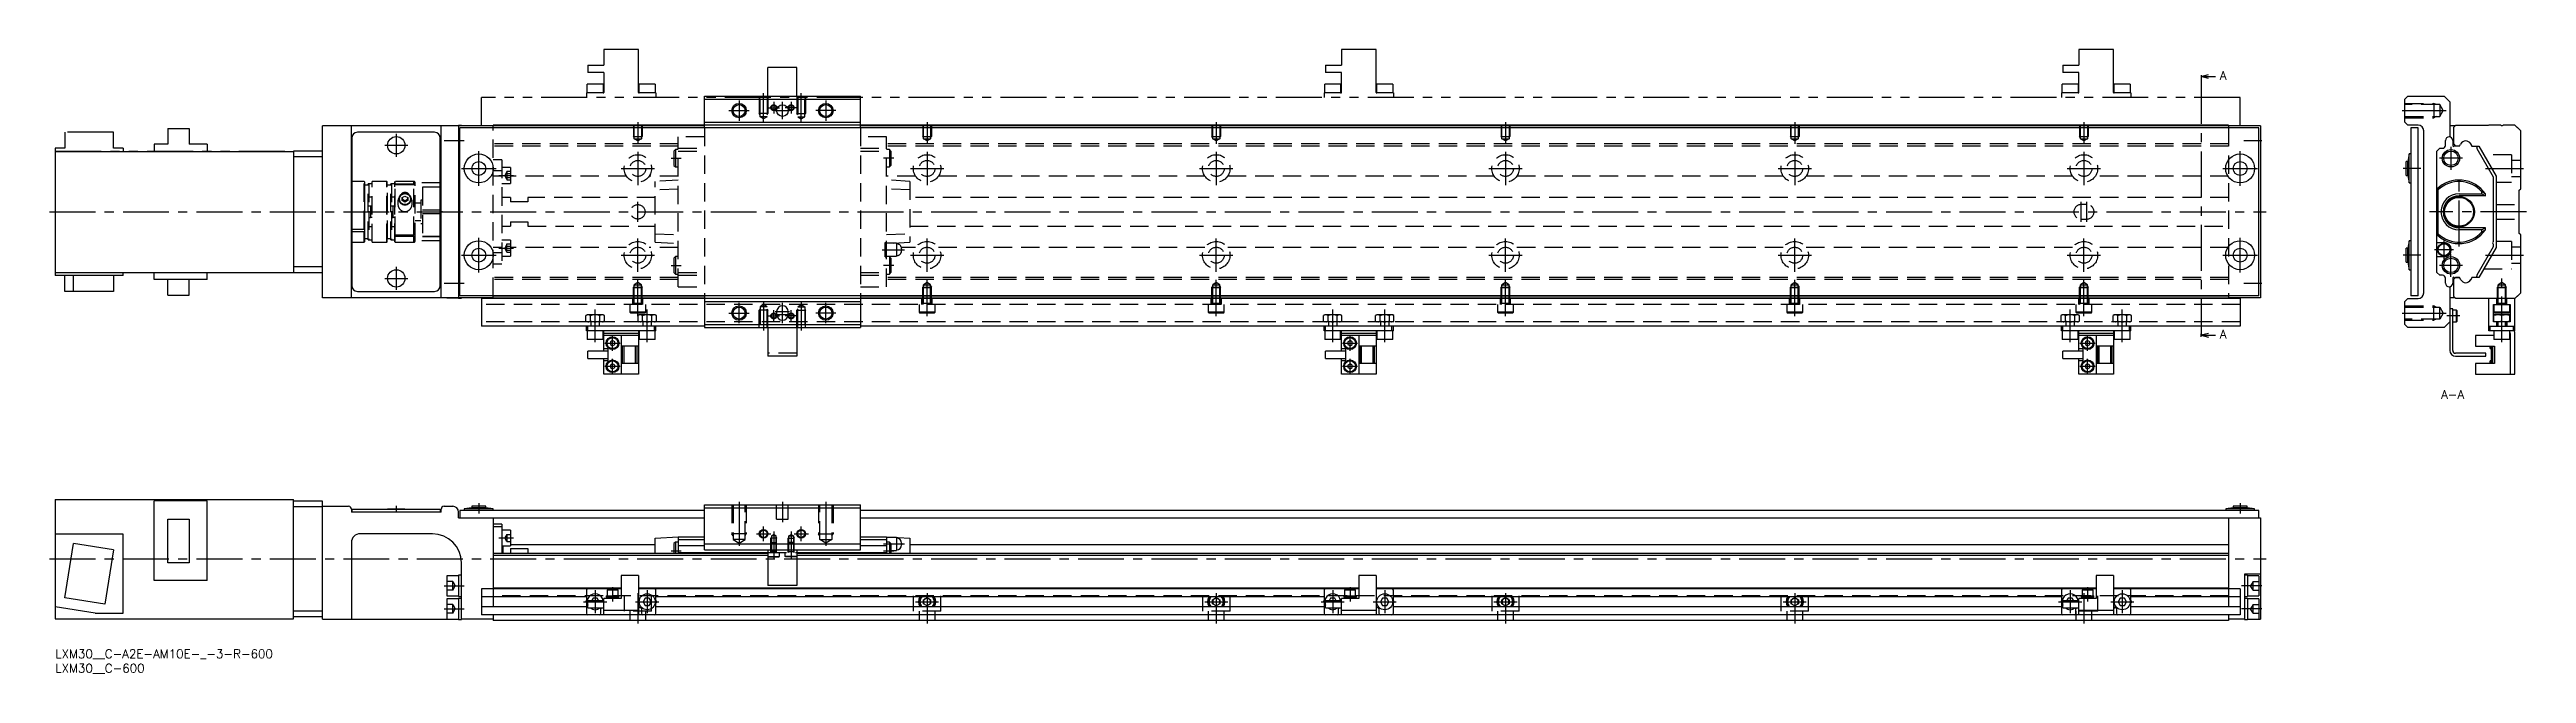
# Model space of a CAD drawing. Extents: x -2 to 854, y -18 to 197.
import ezdxf

# ---------------------------------------------------------------- set-up
doc = ezdxf.new("R2010")
doc.units = 0
doc.header["$LTSCALE"] = 0.5
for name, pattern in [('CENTER', [50.8, 31.75, -6.35, 6.35, -6.35]), ('DASHED', [19.05, 12.7, -6.35]), ('PHANTOM', [63.5, 31.75, -6.35, 6.35, -6.35, 6.35, -6.35])]:
    doc.linetypes.add(name, pattern=pattern)
for name, color, linetype in [('MSM_CENTER', 1, 'CENTER'), ('MSM_CONTINUOUS', 7, 'CONTINUOUS'), ('MSM_DASHED', 4, 'DASHED'), ('MSM_IMAGINARY', 6, 'PHANTOM'), ('MSM_NARROW', 5, 'CONTINUOUS'), ('MSM_PART_NUMBER', 7, 'CONTINUOUS')]:
    doc.layers.add(name, color=color, linetype=linetype)
doc.styles.get("Standard").update_dxf_attribs({"font": 'txt.shx', "height": 3, "bigfont": 'bigfont.shx'})

msp = doc.modelspace()

# ---------------------------------------------------------------- texts
at = {"layer": 'MSM_PART_NUMBER'}
for s, p in [('A', (748.34, 186.92)), ('A', (748.34, 97.49)), ('A-A', (824.86, 76.67))]:
    msp.add_text(s, height=3, dxfattribs=at).set_placement(p)

# ---------------------------------------------------------------- blocks, each defined once
blk = doc.blocks.new('*U8')
at = {"layer": 'MSM_PART_NUMBER'}
blk.add_text('LXM30__C-600', height=3, dxfattribs=at).set_placement((0, -18))
blk = doc.blocks.new('*U9')
at = {"layer": 'MSM_PART_NUMBER'}
blk.add_text('LXM30__C-A2E-AM10E-_-3-R-600', height=3, dxfattribs=at).set_placement((0, -13))

# ---------------------------------------------------------------- linework, layer by layer
at = {"layer": 'MSM_CENTER'}
for p, q in [((244.9, 172.39), (244.9, 182.3)), ((257.9, 172.39), (257.9, 182.3)), ((741.92, 187.55), (741.92, 98.62)), ((201.4, 172.3), (201.4, 164.79)), ((232.9, 176.3), (239.9, 176.3)), ((236.4, 179.8), (236.4, 172.8)), ((246.4, 177.3), (250.4, 177.3)), ((248.4, 179.3), (248.4, 175.3)), ((248.9, 176.3), (253.9, 176.3)), ((251.4, 173.3), (251.4, 179.3)), ((256.4, 177.3), (252.4, 177.3)), ((254.4, 179.3), (254.4, 175.3)), ((269.9, 176.3), (262.9, 176.3)), ((266.4, 179.8), (266.4, 172.8)), ((301.4, 172.3), (301.4, 164.79)), ((401.4, 172.3), (401.4, 164.79)), ((501.4, 172.3), (501.4, 164.79)), ((601.4, 172.3), (601.4, 164.79)), ((701.4, 172.3), (701.4, 164.79)), ((811.4, 176.3), (826.59, 176.3)), ((113.9, 164.3), (121.9, 164.3)), ((117.9, 168.3), (117.9, 160.3)), ((134.4, 166), (141.4, 166)), ((756.65, 166), (762.9, 166)), ((828.3, 163.8), (828.3, 155.8)), ((140.4, 156.3), (152.4, 156.3)), ((146.4, 150.3), (146.4, 162.3)), ((195.65, 156.3), (207.15, 156.3)), ((201.4, 162.05), (201.4, 150.55)), ((212.9, 159.8), (216.4, 159.8)), ((289.9, 159.8), (286.4, 159.8)), ((295.65, 156.3), (307.15, 156.3)), ((301.4, 162.05), (301.4, 150.55)), ((395.65, 156.3), (407.15, 156.3)), ((401.4, 162.05), (401.4, 150.55)), ((495.65, 156.3), (507.15, 156.3)), ((501.4, 162.05), (501.4, 150.55)), ((595.65, 156.3), (607.15, 156.3)), ((601.4, 162.05), (601.4, 150.55)), ((695.65, 156.3), (707.15, 156.3)), ((701.4, 162.05), (701.4, 150.55)), ((749.4, 156.3), (761.4, 156.3)), ((755.4, 150.3), (755.4, 162.3)), ((817.9, 156.3), (811.8, 156.3)), ((832.3, 159.8), (824.3, 159.8)), ((840.22, 156.3), (853.4, 156.3)), ((153.4, 153.85), (158.4, 153.85)), ((831.1, 129.3), (831.1, 153.3)), ((-2, 141.3), (764.4, 141.3)), ((201.4, 137.8), (201.4, 144.8)), ((700.4, 137.8), (700.4, 144.8)), ((702.4, 137.8), (702.4, 144.8)), ((854.4, 141.3), (820.9, 141.3)), ((146.4, 120.3), (146.4, 132.3)), ((153.4, 128.74), (158.4, 128.74)), ((201.4, 120.55), (201.4, 132.05)), ((301.4, 120.55), (301.4, 132.05)), ((401.4, 120.55), (401.4, 132.05)), ((501.4, 120.55), (501.4, 132.05)), ((601.4, 120.55), (601.4, 132.05)), ((701.4, 120.55), (701.4, 132.05)), ((755.4, 120.3), (755.4, 132.3)), ((825.9, 124.95), (825.9, 131.45)), ((117.9, 122.3), (117.9, 114.3)), ((140.4, 126.3), (152.4, 126.3)), ((195.65, 126.3), (207.15, 126.3)), ((212.9, 122.8), (216.4, 122.8)), ((285.9, 128.2), (293.6, 128.2)), ((289.9, 122.8), (286.4, 122.8)), ((295.65, 126.3), (307.15, 126.3)), ((395.65, 126.3), (407.15, 126.3)), ((495.65, 126.3), (507.15, 126.3)), ((595.65, 126.3), (607.15, 126.3)), ((695.65, 126.3), (707.15, 126.3)), ((749.4, 126.3), (761.4, 126.3)), ((817.9, 126.3), (811.8, 126.3)), ((829.15, 128.2), (822.65, 128.2)), ((832.3, 122.8), (824.3, 122.8)), ((828.3, 118.8), (828.3, 126.8)), ((840.22, 126.3), (853.4, 126.3)), ((113.9, 118.3), (121.9, 118.3)), ((134.4, 116.6), (141.4, 116.6)), ((201.4, 105.25), (201.4, 117.81)), ((301.4, 105.25), (301.4, 117.81)), ((401.4, 105.25), (401.4, 117.81)), ((501.4, 105.25), (501.4, 117.81)), ((601.4, 105.25), (601.4, 117.81)), ((701.4, 105.25), (701.4, 117.81)), ((756.65, 116.6), (762.9, 116.6)), ((845.9, 96.2), (845.9, 118.3)), ((186.65, 96.2), (186.65, 107.55)), ((204.65, 96.2), (204.65, 107.55)), ((232.9, 106.3), (239.9, 106.3)), ((236.4, 102.8), (236.4, 109.8)), ((244.9, 110.21), (244.9, 100.3)), ((246.4, 105.3), (250.4, 105.3)), ((248.4, 103.3), (248.4, 107.3)), ((248.9, 106.8), (253.9, 106.8)), ((248.9, 105.8), (253.9, 105.8)), ((251.4, 102.8), (251.4, 109.8)), ((256.4, 105.3), (252.4, 105.3)), ((254.4, 103.3), (254.4, 107.3)), ((257.9, 110.21), (257.9, 100.3)), ((269.9, 106.3), (262.9, 106.3)), ((266.4, 102.8), (266.4, 109.8)), ((441.65, 96.2), (441.65, 107.55)), ((459.65, 96.2), (459.65, 107.55)), ((696.65, 96.2), (696.65, 107.55)), ((714.65, 96.2), (714.65, 107.55)), ((811.4, 106.3), (826.59, 106.3)), ((831.4, 105.3), (826.9, 105.3)), ((190.02, 95.9), (195.27, 95.9)), ((192.65, 93.27), (192.65, 98.52)), ((445.02, 95.9), (450.27, 95.9)), ((447.65, 93.27), (447.65, 98.52)), ((700.02, 95.9), (705.27, 95.9)), ((702.65, 93.27), (702.65, 98.52)), ((190.02, 87.9), (195.27, 87.9)), ((192.65, 85.27), (192.65, 90.52)), ((445.02, 87.9), (450.27, 87.9)), ((447.65, 85.27), (447.65, 90.52)), ((700.02, 87.9), (705.27, 87.9)), ((702.65, 85.27), (702.65, 90.52)), ((117.9, 39.61), (117.9, 37.49)), ((146.4, 40.6), (146.4, 37)), ((236.4, 41), (236.4, 25.81)), ((251.4, 41), (251.4, 34)), ((266.4, 41), (266.4, 25.81)), ((755.4, 40.6), (755.4, 37)), ((153.4, 28.55), (158.4, 28.55)), ((242.4, 30), (247.4, 30)), ((244.9, 27.5), (244.9, 32.5)), ((248.4, 30.76), (248.4, 21.56)), ((254.4, 30.76), (254.4, 21.56)), ((255.4, 30), (260.4, 30)), ((257.9, 27.5), (257.9, 32.5)), ((286.4, 26.5), (293.6, 26.5)), ((-2, 21.3), (764.4, 21.3)), ((212.9, 24.1), (216.4, 24.1)), ((286.4, 24.1), (289.9, 24.1)), ((134.4, 12), (141.4, 12)), ((186.65, 10.5), (186.65, 2.5)), ((192.65, 11.6), (192.65, 6.6)), ((201.4, 9.5), (201.4, -1)), ((204.65, 10.5), (204.65, 2.5)), ((301.4, 9.5), (301.4, -1)), ((301.4, 9.5), (301.4, -1)), ((401.4, 9.5), (401.4, -1)), ((401.4, 9.5), (401.4, -1)), ((441.65, 10.5), (441.65, 2.5)), ((447.65, 11.6), (447.65, 6.6)), ((459.65, 10.5), (459.65, 2.5)), ((501.4, 9.5), (501.4, -1)), ((501.4, 9.5), (501.4, -1)), ((601.4, 9.5), (601.4, -1)), ((601.4, 9.5), (601.4, -1)), ((696.65, 10.5), (696.65, 2.5)), ((701.4, 9.5), (701.4, -1)), ((702.65, 11.6), (702.65, 6.6)), ((714.65, 10.5), (714.65, 2.5)), ((762.9, 12), (755.9, 12)), ((134.4, 4), (141.4, 4)), ((182.65, 6.5), (190.65, 6.5)), ((200.65, 6.5), (208.65, 6.5)), ((297.4, 6.5), (305.4, 6.5)), ((397.4, 6.5), (405.4, 6.5)), ((437.65, 6.5), (445.65, 6.5)), ((455.65, 6.5), (463.65, 6.5)), ((497.4, 6.5), (505.4, 6.5)), ((597.4, 6.5), (605.4, 6.5)), ((692.65, 6.5), (700.65, 6.5)), ((710.65, 6.5), (718.65, 6.5)), ((762.9, 4), (755.9, 4))]:
    msp.add_line(p, q, dxfattribs=at)
at = {"layer": 'MSM_CONTINUOUS'}
for p, q in [((741.92, 188.05), (744.42, 188.72)), ((741.92, 188.55), (741.92, 187.55)), ((224.4, 170.3), (224.4, 181.3)), ((224.4, 181.3), (278.4, 181.3)), ((224.4, 180.3), (278.4, 180.3)), ((278.4, 170.3), (278.4, 181.3)), ((744.42, 187.38), (741.92, 188.05)), ((741.92, 188.05), (746.92, 188.05)), ((812.4, 180.3), (813.4, 181.3)), ((812.4, 172.3), (812.4, 180.3)), ((813.4, 181.3), (825.9, 181.3)), ((825.9, 181.3), (827.9, 179.3)), ((151.4, 170.3), (151.4, 171.3)), ((751.4, 171.3), (151.4, 171.3)), ((224.4, 172.3), (278.4, 172.3)), ((751.4, 171.3), (751.4, 170.3)), ((813.4, 171.3), (812.4, 172.3)), ((816.9, 171.3), (813.4, 171.3)), ((827.9, 179.3), (827.9, 167.17)), ((841.4, 171.3), (841.2, 171.1)), ((845.5, 171.3), (841.4, 171.3)), ((850.4, 171.3), (846.3, 171.3)), ((852.4, 169.3), (850.4, 171.3)), ((151.4, 171), (92.4, 171)), ((92.4, 111.6), (92.4, 171)), ((102.4, 111.6), (102.4, 171)), ((102.5, 166.8), (102.5, 115.8)), ((131.1, 168.8), (104.5, 168.8)), ((133.1, 115.8), (133.1, 166.8)), ((133.4, 111.6), (133.4, 171)), ((135.4, 171.05), (135.4, 171)), ((139.4, 171.05), (135.4, 171.05)), ((140.4, 171.2), (139.4, 171.2)), ((139.4, 171.2), (139.4, 111.4)), ((139.9, 112.3), (139.9, 170.3)), ((761.9, 170.3), (139.9, 170.3)), ((140.4, 171.2), (140.4, 171)), ((224.4, 171.1), (151.4, 171.1)), ((224.4, 170.4), (151.4, 170.4)), ((751.4, 171.1), (278.4, 171.1)), ((751.4, 170.4), (278.4, 170.4)), ((762.4, 171), (751.4, 171)), ((761.9, 112.3), (761.9, 170.3)), ((762.4, 171), (762.4, 111.6)), ((814.4, 170.3), (814.4, 112.3)), ((816.9, 170.3), (814.4, 170.3)), ((816.9, 112.3), (816.9, 170.3)), ((818.9, 113.3), (818.9, 169.3)), ((823.4, 162.25), (824.4, 163.25)), ((824.4, 163.25), (825.4, 163.25)), ((826.4, 164.25), (826.4, 165.95)), ((829.8, 171), (827.9, 171)), ((828.9, 165.95), (828.9, 164.55)), ((829.9, 171.1), (829.2, 170.4)), ((829.2, 170.4), (829.2, 164.75)), ((829.2, 164.75), (829.9, 164.05)), ((829.7, 164.1), (829.85, 164.1)), ((841.2, 171.1), (829.9, 171.1)), ((831.25, 164.05), (829.9, 164.05)), ((831.25, 164.05), (831.62, 164.7)), ((835.12, 164.8), (835.55, 164.05)), ((835.55, 164.05), (835.12, 164.8)), ((835.55, 164.05), (837.9, 164.05)), ((837.24, 163.6), (837.24, 163.2)), ((837.24, 163.6), (837.24, 163.2)), ((837.24, 163.2), (842.9, 153.39)), ((837.9, 164.05), (843.9, 153.66)), ((852.4, 149.3), (852.4, 169.3)), ((82.4, 162), (0, 162)), ((0, 162), (0, 119.3)), ((82.4, 162.3), (82.4, 120.3)), ((92.4, 162.3), (82.4, 162.3)), ((92.4, 160.3), (82.4, 160.3)), ((102.4, 159.5), (102.5, 159.5)), ((133.1, 159.5), (133.4, 159.5)), ((813.4, 158.7), (812.8, 158.7)), ((812.8, 153.9), (812.8, 158.7)), ((813.8, 161.3), (813.4, 158.7)), ((813.4, 153.9), (813.4, 158.7)), ((814.4, 161.3), (813.8, 161.3)), ((813.8, 151.3), (813.8, 161.3)), ((823.4, 120.35), (823.4, 162.25)), ((102.5, 151.3), (102.4, 151.3)), ((133.4, 151.3), (133.1, 151.3)), ((133.4, 149.8), (133.1, 149.8)), ((133.4, 149.77), (133.1, 149.77)), ((812.8, 153.9), (813.4, 153.9)), ((813.4, 153.9), (813.8, 151.3)), ((813.8, 151.3), (814.4, 151.3)), ((823.9, 148.9), (823.4, 149.16)), ((823.9, 133.7), (823.9, 148.9)), ((831.1, 147.56), (838.95, 147.56)), ((840.2, 146.8), (831.1, 146.8)), ((838.95, 147.56), (838.95, 148.23)), ((838.95, 147.56), (840.2, 146.8)), ((840.2, 146.8), (840.2, 147.48)), ((842.9, 153.39), (842.9, 130.95)), ((843.9, 153.66), (843.9, 128.94)), ((851.9, 148.8), (852.4, 149.3)), ((851.9, 133.8), (851.9, 148.8)), ((133.1, 142.02), (133.4, 142.02)), ((133.4, 140.58), (133.1, 140.58)), ((102.5, 131.3), (102.4, 131.3)), ((133.4, 132.83), (133.1, 132.83)), ((133.4, 132.8), (133.1, 132.8)), ((133.4, 131.3), (133.1, 131.3)), ((813.4, 128.7), (812.8, 128.7)), ((812.8, 123.9), (812.8, 128.7)), ((813.8, 131.3), (813.4, 128.7)), ((813.4, 123.9), (813.4, 128.7)), ((814.4, 131.3), (813.8, 131.3)), ((813.8, 121.3), (813.8, 131.3)), ((823.4, 133.44), (823.9, 133.7)), ((823.4, 130.7), (825.9, 130.7)), ((840.2, 135.8), (831.1, 135.8)), ((838.95, 135.04), (831.1, 135.04)), ((842.9, 129.21), (837.24, 119.4)), ((843.9, 128.94), (837.9, 118.55)), ((840.2, 135.8), (838.95, 135.04)), ((838.95, 134.37), (838.95, 135.04)), ((840.2, 135.12), (840.2, 135.8)), ((842.9, 130.15), (842.9, 129.21)), ((852.4, 133.3), (851.9, 133.8)), ((852.4, 113.3), (852.4, 133.3)), ((0, 120.3), (92.4, 120.3)), ((23.4, 119.3), (23.4, 120.3)), ((34.2, 117.9), (34.2, 120.3)), ((52.5, 117.9), (52.5, 120.3)), ((92.4, 122.3), (82.4, 122.3)), ((102.5, 123.1), (102.4, 123.1)), ((133.4, 123.1), (133.1, 123.1)), ((812.8, 123.9), (813.4, 123.9)), ((813.4, 123.9), (813.8, 121.3)), ((813.8, 121.3), (814.4, 121.3)), ((825.9, 125.7), (823.4, 125.7)), ((824.4, 119.35), (823.4, 120.35)), ((23.4, 119.3), (0, 119.3)), ((3.3, 113.8), (3.3, 119.3)), ((20.1, 113.8), (3.3, 113.8)), ((6.27, 113.8), (6.27, 119.3)), ((20.1, 119.3), (20.1, 113.8)), ((52.5, 117.9), (34.2, 117.9)), ((38.87, 112.5), (38.87, 117.9)), ((38.87, 112.5), (46.32, 112.5)), ((46.32, 112.5), (46.32, 117.9)), ((151.4, 111.6), (92.4, 111.6)), ((104.5, 113.8), (131.1, 113.8)), ((135.4, 111.6), (135.4, 111.55)), ((135.4, 111.55), (139.4, 111.55)), ((139.4, 111.4), (140.4, 111.4)), ((761.9, 112.3), (139.9, 112.3)), ((140.4, 111.6), (140.4, 111.4)), ((151.4, 111.3), (151.4, 112.3)), ((224.4, 112.2), (151.4, 112.2)), ((224.4, 111.5), (151.4, 111.5)), ((224.4, 112.3), (224.4, 101.3)), ((278.4, 112.3), (278.4, 101.3)), ((751.4, 112.2), (278.4, 112.2)), ((751.4, 111.5), (278.4, 111.5)), ((751.4, 112.3), (751.4, 111.3)), ((762.4, 111.6), (751.4, 111.6)), ((816.9, 112.3), (814.4, 112.3)), ((825.4, 119.35), (824.4, 119.35)), ((826.4, 116.65), (826.4, 118.35)), ((827.9, 115.43), (827.9, 93.4)), ((829.8, 111.6), (827.9, 111.6)), ((828.9, 118.05), (828.9, 116.65)), ((829.9, 118.55), (829.2, 117.85)), ((829.2, 117.85), (829.2, 112.2)), ((829.2, 112.2), (829.9, 111.5)), ((829.85, 118.5), (829.7, 118.5)), ((829.9, 118.55), (829.85, 118.5)), ((831.25, 118.55), (829.9, 118.55)), ((829.9, 118.55), (831.25, 118.55)), ((829.9, 111.5), (841.2, 111.5)), ((831.68, 117.8), (831.25, 118.55)), ((831.62, 117.9), (831.25, 118.55)), ((835.55, 118.55), (835.12, 117.8)), ((835.55, 118.55), (835.18, 117.9)), ((837.9, 118.55), (835.55, 118.55)), ((836.95, 118.55), (835.55, 118.55)), ((837.24, 119.4), (837.24, 119)), ((841.2, 111.5), (841.4, 111.3)), ((850.4, 111.3), (852.4, 113.3)), ((755.4, 111.3), (147.4, 111.3)), ((147.4, 111.3), (147.4, 101.8)), ((224.4, 110.3), (278.4, 110.3)), ((249.4, 106.8), (249.4, 105.8)), ((253.4, 105.8), (253.4, 106.8)), ((755.4, 111.3), (755.4, 101.8)), ((812.4, 110.3), (813.4, 111.3)), ((812.4, 102.3), (812.4, 110.3)), ((813.4, 111.3), (816.9, 111.3)), ((827.9, 103.3), (825.9, 101.3)), ((828.9, 107.8), (827.9, 107.8)), ((828.9, 93.4), (828.9, 107.8)), ((830.2, 107.3), (828.9, 107.3)), ((828.9, 103.3), (830.2, 103.3)), ((830.4, 107.1), (830.2, 107.3)), ((830.2, 103.3), (830.2, 107.3)), ((830.2, 103.3), (830.4, 103.5)), ((830.4, 103.5), (830.4, 107.1)), ((850.4, 111.3), (841.4, 111.3)), ((841.4, 100.2), (841.4, 111.3)), ((843, 103.3), (843, 109.3)), ((843, 109.3), (848.8, 109.3)), ((848.8, 103.3), (843, 103.3)), ((843.15, 109.3), (843.15, 106.6)), ((843.15, 106.6), (843.45, 106.3)), ((848.65, 106.6), (843.15, 106.6)), ((843.15, 103.3), (843.15, 105.7)), ((848.65, 105.7), (843.15, 105.7)), ((843.15, 103.55), (844.52, 103.3)), ((848.35, 106.3), (843.45, 106.3)), ((844.2, 101.8), (844.2, 103.3)), ((844.4, 103.3), (844.4, 101.8)), ((845.9, 105.45), (844.52, 105.7)), ((845.9, 103.55), (845.9, 105.45)), ((845.9, 103.55), (847.27, 103.3)), ((848.65, 105.45), (847.27, 105.7)), ((847.4, 101.8), (847.4, 103.3)), ((847.6, 103.3), (847.6, 101.8)), ((848.35, 106.3), (848.65, 106.6)), ((848.65, 106.6), (848.65, 109.3)), ((848.65, 103.3), (848.65, 105.7)), ((848.8, 109.3), (848.8, 103.3)), ((850.4, 100.2), (850.4, 111.3)), ((224.4, 101.8), (147.4, 101.8)), ((183.65, 100.2), (183.65, 101.8)), ((207.65, 100.2), (183.65, 100.2)), ((183.9, 100.2), (183.9, 97.2)), ((189.4, 97.2), (183.9, 97.2)), ((184.15, 100.2), (184.15, 101.8)), ((189.4, 97.2), (189.4, 100.2)), ((189.65, 93.15), (189.65, 100.07)), ((201.65, 99.2), (189.65, 99.2)), ((201.65, 98.6), (189.65, 98.6)), ((192.65, 96.77), (191.9, 96.33)), ((191.9, 96.33), (191.9, 95.47)), ((191.9, 95.47), (192.65, 95.03)), ((193.4, 96.33), (192.65, 96.77)), ((192.65, 95.03), (193.4, 95.47)), ((193.4, 95.47), (193.4, 96.33)), ((195.65, 98.6), (195.65, 85.2)), ((201.65, 94.9), (195.65, 94.9)), ((196.15, 88.9), (196.15, 94.9)), ((196.65, 88.9), (196.65, 94.9)), ((200.65, 88.9), (200.65, 94.9)), ((201.15, 88.9), (201.15, 94.9)), ((201.65, 100.07), (201.65, 85.2)), ((201.9, 100.2), (201.9, 97.2)), ((207.4, 97.2), (201.9, 97.2)), ((207.15, 100.2), (207.15, 101.8)), ((207.4, 97.2), (207.4, 100.2)), ((207.65, 100.2), (207.65, 101.8)), ((224.4, 102.3), (278.4, 102.3)), ((224.4, 101.3), (278.4, 101.3)), ((246.4, 101.3), (246.4, 91.4)), ((256.4, 101.3), (256.4, 91.4)), ((755.4, 101.8), (278.4, 101.8)), ((438.65, 100.2), (438.65, 101.8)), ((462.65, 100.2), (438.65, 100.2)), ((438.9, 100.2), (438.9, 97.2)), ((444.4, 97.2), (438.9, 97.2)), ((439.15, 100.2), (439.15, 101.8)), ((444.4, 97.2), (444.4, 100.2)), ((444.65, 93.15), (444.65, 100.07)), ((456.65, 99.2), (444.65, 99.2)), ((456.65, 98.6), (444.65, 98.6)), ((447.65, 96.77), (446.9, 96.33)), ((446.9, 96.33), (446.9, 95.47)), ((446.9, 95.47), (447.65, 95.03)), ((448.4, 96.33), (447.65, 96.77)), ((447.65, 95.03), (448.4, 95.47)), ((448.4, 95.47), (448.4, 96.33)), ((450.65, 98.6), (450.65, 85.2)), ((456.65, 94.9), (450.65, 94.9)), ((451.15, 88.9), (451.15, 94.9)), ((451.65, 88.9), (451.65, 94.9)), ((455.65, 88.9), (455.65, 94.9)), ((456.15, 88.9), (456.15, 94.9)), ((456.65, 100.07), (456.65, 85.2)), ((456.9, 100.2), (456.9, 97.2)), ((462.4, 97.2), (456.9, 97.2)), ((462.15, 100.2), (462.15, 101.8)), ((462.4, 97.2), (462.4, 100.2)), ((462.65, 100.2), (462.65, 101.8)), ((693.65, 100.2), (693.65, 101.8)), ((717.65, 100.2), (693.65, 100.2)), ((693.9, 100.2), (693.9, 97.2)), ((699.4, 97.2), (693.9, 97.2)), ((694.15, 100.2), (694.15, 101.8)), ((699.4, 97.2), (699.4, 100.2)), ((699.65, 93.15), (699.65, 100.07)), ((711.65, 99.2), (699.65, 99.2)), ((711.65, 98.6), (699.65, 98.6)), ((702.65, 96.77), (701.9, 96.33)), ((701.9, 96.33), (701.9, 95.47)), ((701.9, 95.47), (702.65, 95.03)), ((703.4, 96.33), (702.65, 96.77)), ((702.65, 95.03), (703.4, 95.47)), ((703.4, 95.47), (703.4, 96.33)), ((705.65, 98.6), (705.65, 85.2)), ((711.65, 94.9), (705.65, 94.9)), ((706.15, 88.9), (706.15, 94.9)), ((706.65, 88.9), (706.65, 94.9)), ((710.65, 88.9), (710.65, 94.9)), ((711.15, 88.9), (711.15, 94.9)), ((711.65, 100.07), (711.65, 85.2)), ((711.9, 100.2), (711.9, 97.2)), ((717.4, 97.2), (711.9, 97.2)), ((717.15, 100.2), (717.15, 101.8)), ((717.4, 97.2), (717.4, 100.2)), ((717.65, 100.2), (717.65, 101.8)), ((744.42, 99.29), (741.92, 98.62)), ((741.92, 98.12), (741.92, 99.12)), ((741.92, 98.62), (744.42, 97.95)), ((741.92, 98.62), (746.92, 98.62)), ((813.4, 101.3), (812.4, 102.3)), ((825.9, 101.3), (813.4, 101.3)), ((836.8, 98.6), (836.8, 94.9)), ((843.15, 98.6), (836.8, 98.6)), ((836.8, 94.9), (843.3, 94.9)), ((841.4, 101.8), (850.4, 101.8)), ((850.4, 100.2), (841.4, 100.2)), ((841.8, 94), (841.8, 94.9)), ((841.9, 100.2), (841.9, 101.8)), ((842.3, 88.9), (842.3, 94.9)), ((842.8, 88.9), (842.8, 94.9)), ((843.15, 100.2), (843.15, 97.2)), ((848.65, 97.2), (843.15, 97.2)), ((843.3, 94.9), (843.3, 88.9)), ((848.65, 97.2), (848.65, 100.2)), ((848.8, 98.6), (848.65, 98.6)), ((848.8, 99.2), (848.8, 85.2)), ((849.9, 100.2), (849.9, 101.8)), ((850.4, 85.2), (850.4, 99.2)), ((191.15, 93.15), (184.15, 93.15)), ((184.15, 90.65), (184.15, 93.15)), ((184.15, 90.65), (191.15, 90.65)), ((191.15, 93.9), (189.65, 93.9)), ((189.65, 85.2), (189.65, 90.65)), ((189.65, 89.9), (191.15, 89.9)), ((191.15, 89.9), (191.15, 93.9)), ((192.65, 88.77), (191.9, 88.33)), ((191.9, 88.33), (191.9, 87.47)), ((191.9, 87.47), (192.65, 87.03)), ((193.4, 88.33), (192.65, 88.77)), ((192.65, 87.03), (193.4, 87.47)), ((193.4, 87.47), (193.4, 88.33)), ((201.65, 88.9), (195.65, 88.9)), ((256.4, 91.4), (246.4, 91.4)), ((446.15, 93.15), (439.15, 93.15)), ((439.15, 90.65), (439.15, 93.15)), ((439.15, 90.65), (446.15, 90.65)), ((446.15, 93.9), (444.65, 93.9)), ((444.65, 85.2), (444.65, 90.65)), ((444.65, 89.9), (446.15, 89.9)), ((446.15, 89.9), (446.15, 93.9)), ((447.65, 88.77), (446.9, 88.33)), ((446.9, 88.33), (446.9, 87.47)), ((446.9, 87.47), (447.65, 87.03)), ((448.4, 88.33), (447.65, 88.77)), ((447.65, 87.03), (448.4, 87.47)), ((448.4, 87.47), (448.4, 88.33)), ((456.65, 88.9), (450.65, 88.9)), ((701.15, 93.15), (694.15, 93.15)), ((694.15, 90.65), (694.15, 93.15)), ((694.15, 90.65), (701.15, 90.65)), ((701.15, 93.9), (699.65, 93.9)), ((699.65, 85.2), (699.65, 90.65)), ((699.65, 89.9), (701.15, 89.9)), ((701.15, 89.9), (701.15, 93.9)), ((702.65, 88.77), (701.9, 88.33)), ((701.9, 88.33), (701.9, 87.47)), ((701.9, 87.47), (702.65, 87.03)), ((703.4, 88.33), (702.65, 88.77)), ((702.65, 87.03), (703.4, 87.47)), ((703.4, 87.47), (703.4, 88.33)), ((711.65, 88.9), (705.65, 88.9)), ((840.3, 92.4), (829.9, 92.4)), ((829.9, 91.4), (840.3, 91.4)), ((836.8, 88.9), (836.8, 85.2)), ((843.3, 88.9), (836.8, 88.9)), ((840.3, 91.4), (840.3, 92.4)), ((841.8, 94), (842.3, 94)), ((842.3, 89.8), (841.8, 89.8)), ((841.8, 88.9), (841.8, 89.8)), ((201.65, 85.2), (189.65, 85.2)), ((456.65, 85.2), (444.65, 85.2)), ((711.65, 85.2), (699.65, 85.2)), ((836.8, 85.2), (850.4, 85.2)), ((0, 41.8), (82.4, 41.8)), ((0, 41.8), (0, 0.6)), ((52.5, 41.4), (34.2, 41.4)), ((34.2, 13.9), (34.2, 41.4)), ((38.87, 19.95), (38.87, 35.05)), ((38.87, 35.05), (46.32, 35.05)), ((46.32, 35.05), (46.32, 19.95)), ((52.5, 13.9), (52.5, 41.4)), ((82.4, 0.6), (82.4, 41.8)), ((92.4, 41.3), (82.4, 41.3)), ((92.4, 39.3), (82.4, 39.3)), ((92.4, 0.5), (92.4, 41.3)), ((92.4, 39.5), (101.4, 39.5)), ((102.4, 38.5), (102.4, 37.5)), ((133.4, 37.5), (102.4, 37.5)), ((102.5, 38.5), (102.5, 37.5)), ((102.5, 38.5), (133.1, 38.5)), ((114.9, 38.6), (120.9, 38.6)), ((114.9, 38.6), (114.9, 38.5)), ((120.9, 38.5), (120.9, 38.6)), ((133.1, 38.5), (133.1, 37.5)), ((133.4, 37.5), (133.4, 38.5)), ((134.4, 39.5), (137.4, 39.5)), ((139.4, 35.5), (139.4, 37.5)), ((139.4, 35.5), (224.4, 35.5)), ((139.9, 38), (139.9, 35.5)), ((224.4, 38), (139.9, 38)), ((144, 39), (141.4, 38.6)), ((141.4, 38.6), (141.4, 38)), ((151.4, 38.6), (141.4, 38.6)), ((144, 39.6), (144, 39)), ((148.8, 39.6), (144, 39.6)), ((148.8, 39), (144, 39)), ((148.8, 39), (148.8, 39.6)), ((151.4, 38.6), (148.8, 39)), ((151.4, 38), (151.4, 38.6)), ((151.4, 35.5), (151.4, 11)), ((224.4, 24.5), (224.4, 40)), ((224.4, 40), (278.4, 40)), ((224.4, 39), (278.4, 39)), ((278.4, 24.5), (278.4, 40)), ((761.9, 38), (278.4, 38)), ((278.4, 35.5), (762.4, 35.5)), ((753, 39), (750.4, 38.6)), ((750.4, 38.6), (750.4, 38)), ((760.4, 38.6), (750.4, 38.6)), ((751.4, 35.5), (751.4, 11)), ((753, 39.6), (753, 39)), ((757.8, 39.6), (753, 39.6)), ((757.8, 39), (753, 39)), ((757.8, 39), (757.8, 39.6)), ((760.4, 38.6), (757.8, 39)), ((760.4, 38), (760.4, 38.6)), ((761.9, 35.5), (761.9, 38)), ((762.4, 35.5), (762.4, 0.5)), ((23.4, 29.9), (0, 29.9)), ((3.3, 7.91), (6.27, 26.68)), ((20.1, 24.49), (6.27, 26.68)), ((23.4, 2.5), (23.4, 29.9)), ((102.4, 27), (102.4, 0.5)), ((130.4, 30), (105.4, 30)), ((154.4, 33.3), (151.4, 33.3)), ((154.4, 32.45), (151.4, 32.45)), ((154.4, 33.3), (154.4, 23.2)), ((157.4, 31.3), (154.4, 31.3)), ((154.4, 25.8), (157.4, 25.8)), ((154.9, 23.2), (154.9, 25.8)), ((157.4, 31.3), (157.4, 25.8)), ((157.4, 26.3), (207.4, 26.3)), ((207.4, 28.5), (215.4, 29)), ((207.4, 23.2), (207.4, 28.5)), ((214.4, 27.1), (213.9, 26.6)), ((213.9, 26.6), (213.9, 23.2)), ((215.4, 27.1), (214.4, 27.1)), ((214.4, 27.1), (214.4, 23.2)), ((215.4, 29), (224.4, 29)), ((215.4, 29), (215.4, 23.2)), ((215.4, 28), (224.4, 28)), ((215.4, 26), (224.4, 26)), ((224.4, 26.5), (278.4, 26.5)), ((278.4, 29), (287.4, 29)), ((278.4, 28), (287.4, 28)), ((278.4, 26), (287.4, 26)), ((287.4, 29), (295.4, 28.5)), ((287.4, 29), (287.4, 23.2)), ((290.85, 28.75), (287.4, 28.75)), ((288.4, 27.1), (287.4, 27.1)), ((288.9, 26.6), (288.4, 27.1)), ((288.4, 27.1), (288.4, 23.2)), ((288.9, 26.6), (288.9, 23.2)), ((290.85, 28.75), (290.85, 24.25)), ((292.6, 26.8), (292.6, 26.2)), ((295.4, 28.5), (295.4, 23.2)), ((295.4, 26.3), (751.4, 26.3)), ((20.1, 24.49), (17.13, 5.72)), ((46.32, 19.95), (38.87, 19.95)), ((140.4, 0.35), (140.4, 20)), ((246.4, 23.2), (151.4, 23.2)), ((246.4, 22.5), (151.4, 22.5)), ((157.4, 24.87), (163.4, 24.87)), ((157.4, 24.87), (157.4, 23.2)), ((163.4, 24.87), (163.4, 23.2)), ((215.4, 23.5), (246.4, 23.5)), ((224.4, 24.5), (278.4, 24.5)), ((246.4, 24.5), (246.4, 12.1)), ((256.4, 24.5), (256.4, 12.1)), ((256.4, 23.5), (287.4, 23.5)), ((751.4, 23.2), (256.4, 23.2)), ((751.4, 22.5), (256.4, 22.5)), ((288.9, 24.25), (290.85, 24.25)), ((52.5, 13.9), (34.2, 13.9)), ((139.4, 15.5), (135.4, 15.5)), ((135.4, 15.5), (135.4, 8.5)), ((140.4, 15.65), (139.4, 15.65)), ((139.4, 15.65), (139.4, 8.35)), ((195.65, 11), (147.4, 11)), ((147.4, 11), (147.4, 2)), ((195.65, 11.2), (151.4, 11.2)), ((195.65, 11), (151.4, 11)), ((183.65, 10.5), (183.65, 2.5)), ((190.45, 8.6), (190.45, 8.1)), ((190.45, 8.6), (194.85, 8.6)), ((190.75, 10.6), (190.75, 8.6)), ((190.75, 10.6), (194.55, 10.6)), ((194.55, 8.6), (194.55, 10.6)), ((194.85, 8.1), (194.85, 8.6)), ((195.65, 15.6), (195.65, 7.6)), ((201.65, 15.6), (195.65, 15.6)), ((201.65, 15.6), (201.65, 2)), ((450.65, 11.2), (201.65, 11.2)), ((450.65, 11), (201.65, 11)), ((450.65, 11), (201.65, 11)), ((207.65, 2.5), (207.65, 10.5)), ((256.4, 12.1), (246.4, 12.1)), ((438.65, 10.5), (438.65, 2.5)), ((445.45, 8.6), (445.45, 8.1)), ((445.45, 8.6), (449.85, 8.6)), ((445.75, 10.6), (445.75, 8.6)), ((445.75, 10.6), (449.55, 10.6)), ((449.55, 8.6), (449.55, 10.6)), ((449.85, 8.1), (449.85, 8.6)), ((456.65, 15.6), (450.65, 15.6)), ((450.65, 15.6), (450.65, 7.6)), ((456.65, 15.6), (456.65, 2)), ((705.65, 11.2), (456.65, 11.2)), ((705.65, 11), (456.65, 11)), ((705.65, 11), (456.65, 11)), ((462.65, 2.5), (462.65, 10.5)), ((693.65, 10.5), (693.65, 2.5)), ((700.45, 8.6), (700.45, 8.1)), ((700.45, 8.6), (704.85, 8.6)), ((700.75, 10.6), (700.75, 8.6)), ((700.75, 10.6), (704.55, 10.6)), ((704.55, 8.6), (704.55, 10.6)), ((704.85, 8.1), (704.85, 8.6)), ((705.65, 15.6), (705.65, 7.6)), ((711.65, 15.6), (705.65, 15.6)), ((711.65, 15.6), (711.65, 2)), ((751.4, 11.2), (711.65, 11.2)), ((755.4, 11), (711.65, 11)), ((751.4, 11), (711.65, 11)), ((717.65, 2.5), (717.65, 10.5)), ((755.4, 11), (755.4, 2)), ((762.4, 16), (756.9, 16)), ((756.9, 16), (756.9, 0.35)), ((757.9, 15.65), (756.9, 15.65)), ((757.9, 15.65), (757.9, 8.35)), ((761.9, 15.5), (757.9, 15.5)), ((761.9, 15.5), (761.9, 8.5)), ((13.82, 2.5), (0, 4.69)), ((0, 0.6), (82.4, 0.6)), ((17.13, 5.72), (3.3, 7.91)), ((13.82, 2.5), (23.4, 2.5)), ((92.4, 3.3), (82.4, 3.3)), ((92.4, 1.3), (82.4, 1.3)), ((92.4, 0.5), (139.4, 0.5)), ((135.4, 8.5), (139.4, 8.5)), ((139.4, 7.5), (135.4, 7.5)), ((135.4, 7.5), (135.4, 0.5)), ((139.4, 8.35), (140.4, 8.35)), ((140.4, 7.65), (139.4, 7.65)), ((139.4, 7.65), (139.4, 0.35)), ((139.4, 0.35), (140.4, 0.35)), ((151.4, 0.5), (140.4, 0.5)), ((183.65, 8.2), (147.4, 8.2)), ((183.65, 4.8), (147.4, 4.8)), ((755.4, 2), (147.4, 2)), ((751.4, 2), (151.4, 2)), ((151.4, 2), (151.4, 0)), ((751.4, 0), (151.4, 0)), ((183.47, 6.5), (183.65, 6.8)), ((183.65, 6.2), (183.47, 6.5)), ((189.65, 6.85), (184.15, 6.85)), ((184.15, 4.35), (184.15, 6.85)), ((184.15, 4.35), (189.65, 4.35)), ((185.93, 7.75), (185.41, 6.85)), ((187.37, 7.75), (185.93, 7.75)), ((187.89, 6.85), (187.37, 7.75)), ((188.65, 2.5), (188.65, 4.1)), ((195.65, 7.6), (189.65, 7.6)), ((189.65, 2), (189.65, 7.6)), ((189.65, 3.6), (201.65, 3.6)), ((190.45, 8.1), (194.85, 8.1)), ((190.65, 8.1), (190.65, 7.6)), ((194.65, 7.6), (194.65, 8.1)), ((201.65, 4.6), (202.15, 4.6)), ((202.65, 4.1), (202.65, 2.5)), ((203.93, 7.75), (203.21, 6.5)), ((203.21, 6.5), (203.93, 5.25)), ((205.37, 7.75), (203.93, 7.75)), ((203.93, 5.25), (205.37, 5.25)), ((206.09, 6.5), (205.37, 7.75)), ((205.37, 5.25), (206.09, 6.5)), ((207.83, 6.5), (207.61, 6.12)), ((438.65, 8.2), (207.65, 8.2)), ((207.65, 6.8), (207.83, 6.5)), ((438.65, 4.8), (207.65, 4.8)), ((300.15, 7.22), (301.4, 7.94)), ((300.15, 5.78), (300.15, 7.22)), ((301.4, 5.06), (300.15, 5.78)), ((301.4, 7.94), (302.65, 7.22)), ((302.65, 5.78), (301.4, 5.06)), ((302.65, 7.22), (302.65, 5.78)), ((400.15, 7.22), (401.4, 7.94)), ((400.15, 5.78), (400.15, 7.22)), ((401.4, 5.06), (400.15, 5.78)), ((401.4, 7.94), (402.65, 7.22)), ((402.65, 5.78), (401.4, 5.06)), ((402.65, 7.22), (402.65, 5.78)), ((438.47, 6.5), (438.65, 6.8)), ((438.65, 6.2), (438.47, 6.5)), ((444.65, 6.85), (439.15, 6.85)), ((439.15, 4.35), (439.15, 6.85)), ((439.15, 4.35), (444.65, 4.35)), ((440.93, 7.75), (440.41, 6.85)), ((442.37, 7.75), (440.93, 7.75)), ((442.89, 6.85), (442.37, 7.75)), ((443.65, 2.5), (443.65, 4.1)), ((450.65, 7.6), (444.65, 7.6)), ((444.65, 2), (444.65, 7.6)), ((444.65, 3.6), (456.65, 3.6)), ((445.45, 8.1), (449.85, 8.1)), ((445.65, 8.1), (445.65, 7.6)), ((449.65, 7.6), (449.65, 8.1)), ((456.65, 4.6), (457.15, 4.6)), ((457.65, 4.1), (457.65, 2.5)), ((458.93, 7.75), (458.21, 6.5)), ((458.21, 6.5), (458.93, 5.25)), ((460.37, 7.75), (458.93, 7.75)), ((458.93, 5.25), (460.37, 5.25)), ((461.09, 6.5), (460.37, 7.75)), ((460.37, 5.25), (461.09, 6.5)), ((462.83, 6.5), (462.61, 6.12)), ((693.65, 8.2), (462.65, 8.2)), ((462.65, 6.8), (462.83, 6.5)), ((693.65, 4.8), (462.65, 4.8)), ((500.15, 7.22), (501.4, 7.94)), ((500.15, 5.78), (500.15, 7.22)), ((501.4, 5.06), (500.15, 5.78)), ((501.4, 7.94), (502.65, 7.22)), ((502.65, 5.78), (501.4, 5.06)), ((502.65, 7.22), (502.65, 5.78)), ((600.15, 7.22), (601.4, 7.94)), ((600.15, 5.78), (600.15, 7.22)), ((601.4, 5.06), (600.15, 5.78)), ((601.4, 7.94), (602.65, 7.22)), ((602.65, 5.78), (601.4, 5.06)), ((602.65, 7.22), (602.65, 5.78)), ((693.47, 6.5), (693.65, 6.8)), ((693.65, 6.2), (693.47, 6.5)), ((699.65, 6.85), (694.15, 6.85)), ((694.15, 4.35), (694.15, 6.85)), ((694.15, 4.35), (699.65, 4.35)), ((695.93, 7.75), (695.41, 6.85)), ((697.37, 7.75), (695.93, 7.75)), ((697.89, 6.85), (697.37, 7.75)), ((698.65, 2.5), (698.65, 4.1)), ((705.65, 7.6), (699.65, 7.6)), ((699.65, 2), (699.65, 7.6)), ((699.65, 3.6), (711.65, 3.6)), ((700.45, 8.1), (704.85, 8.1)), ((700.65, 8.1), (700.65, 7.6)), ((704.65, 7.6), (704.65, 8.1)), ((711.65, 4.6), (712.15, 4.6)), ((712.65, 4.1), (712.65, 2.5)), ((713.93, 7.75), (713.21, 6.5)), ((713.21, 6.5), (713.93, 5.25)), ((715.37, 7.75), (713.93, 7.75)), ((713.93, 5.25), (715.37, 5.25)), ((716.09, 6.5), (715.37, 7.75)), ((715.37, 5.25), (716.09, 6.5)), ((717.83, 6.5), (717.61, 6.12)), ((755.4, 8.2), (717.65, 8.2)), ((717.65, 6.8), (717.83, 6.5)), ((755.4, 4.8), (717.65, 4.8)), ((751.4, 2), (751.4, 0)), ((756.9, 0.5), (751.4, 0.5)), ((756.9, 8.35), (757.9, 8.35)), ((757.9, 7.65), (756.9, 7.65)), ((756.9, 0.35), (757.9, 0.35)), ((757.9, 8.5), (761.9, 8.5)), ((757.9, 7.65), (757.9, 0.35)), ((761.9, 7.5), (757.9, 7.5)), ((757.9, 0.5), (762.4, 0.5)), ((761.9, 7.5), (761.9, 0.5))]:
    msp.add_line(p, q, dxfattribs=at)
for centre, radius in [((236.4, 176.3), 2.07), ((251.4, 176.3), 2), ((266.4, 176.3), 2.07), ((117.9, 164.3), 3), ((828.3, 159.8), 3), ((146.4, 156.3), 5), ((146.4, 156.3), 2.4), ((755.4, 156.3), 5), ((755.4, 156.3), 2.4), ((828.3, 159.8), 2.5), ((831.1, 141.3), 5.3), ((831.1, 141.3), 5), ((146.4, 126.3), 5), ((146.4, 126.3), 2.4), ((755.4, 126.3), 5), ((755.4, 126.3), 2.4), ((825.9, 128.2), 2.25), ((825.9, 128.2), 2.05), ((117.9, 118.3), 3), ((828.3, 122.8), 3), ((828.3, 122.8), 2.5), ((236.4, 106.3), 2.07), ((266.4, 106.3), 2.07), ((192.65, 95.9), 2.2), ((192.65, 95.9), 1.9), ((447.65, 95.9), 2.2), ((447.65, 95.9), 1.9), ((702.65, 95.9), 2.2), ((702.65, 95.9), 1.9), ((192.65, 87.9), 2.2), ((192.65, 87.9), 1.9), ((447.65, 87.9), 2.2), ((447.65, 87.9), 1.9), ((702.65, 87.9), 2.2), ((702.65, 87.9), 1.9), ((244.9, 30), 1.23), ((257.9, 30), 1.23), ((204.65, 6.5), 2.75), ((459.65, 6.5), 2.75), ((714.65, 6.5), 2.75)]:
    msp.add_circle(centre, radius, dxfattribs=at)
for centre, radius, start, end in [((816.9, 169.3), 2, 0, 90), ((845.9, 171.6), 0.5, 216.8699, 323.1301), ((104.5, 166.8), 2, 90, 180), ((131.1, 166.8), 2, 0, 90), ((825.4, 164.25), 1, 270, 0), ((827.65, 165.95), 1.25, 0, 180), ((829.9, 164.55), 1, 180, 228.76602), ((829.7, 163.6), 0.5, 90, 156.67465), ((833.55, 163.65), 2.2, 93.98097, 151.45517), ((833.25, 163.65), 2.2, 31.45533, 86.01903), ((836.74, 163.6), 0.5, 0, 64.15807), ((849.9, 169), 2, 36.8699, 53.1301), ((831.1, 141.3), 11, 34.18041, 134.427), ((831.1, 141.3), 10.47, 41.44475, 133.42871), ((831.1, 141.3), 6.26, 90, 270), ((831.1, 141.3), 5.5, 90, 270), ((835.05, 140.3), 8.84, 54.37545, 63.85173), ((831.1, 141.3), 11, 225.573, 325.81959), ((831.1, 141.3), 10.47, 226.57129, 318.55525), ((825.9, 128.2), 2.5, 270, 90), ((834.75, 142.81), 9.43, 296.44562, 305.3272), ((843.2, 130.55), 0.5, 126.8699, 233.1301), ((104.5, 115.8), 2, 180, 270), ((131.1, 115.8), 2, 270, 0), ((816.9, 113.3), 2, 270, 0), ((825.4, 118.35), 1, 0, 90), ((827.65, 116.65), 1.25, 180, 0), ((829.9, 118.05), 1, 131.23398, 180), ((829.7, 119), 0.5, 203.32535, 270), ((833.55, 118.95), 2.2, 211.38869, 266.01903), ((833.55, 118.95), 2.2, 211.45533, 266.01903), ((833.25, 118.95), 2.2, 273.98097, 331.45517), ((833.25, 118.95), 2.2, 273.98097, 328.54467), ((836.74, 119), 0.5, 295.84193, 360), ((849.9, 113.6), 2, 306.8699, 323.1301), ((251.4, 106.8), 2, 0, 180), ((251.4, 105.8), 2, 180, 0), ((844.77, 100.33), 5.37, 92.65914, 107.59697), ((844.28, 108.67), 5.37, 272.65964, 287.59648), ((847.5, 100.45), 5.25, 92.48901, 107.7671), ((847.03, 108.67), 5.37, 272.65914, 287.59697), ((847.8, 99.2), 1, 0, 31.78833), ((847.8, 99.2), 2.6, 0, 22.61986), ((829.9, 93.4), 2, 180, 270), ((829.9, 93.4), 1, 180, 270), ((101.4, 38.5), 1, 0, 90), ((134.4, 38.5), 1, 90, 180), ((137.4, 37.5), 2, 0, 90), ((105.4, 27), 3, 90, 180), ((130.4, 20), 10, 0, 90), ((290.85, 26.8), 1.75, 0, 90), ((290.85, 26.2), 1.75, 270, 0), ((184.15, 10.5), 0.5, 90, 180), ((186.65, 6.5), 2.75, 7.31202, 204.61998), ((207.15, 10.5), 0.5, 0, 90), ((439.15, 10.5), 0.5, 90, 180), ((441.65, 6.5), 2.75, 7.31202, 204.61998), ((462.15, 10.5), 0.5, 0, 90), ((694.15, 10.5), 0.5, 90, 180), ((696.65, 6.5), 2.75, 7.31202, 204.61998), ((717.15, 10.5), 0.5, 0, 90), ((184.15, 2.5), 0.5, 180, 270), ((186.65, 6.5), 2.75, 231.42735, 308.57265), ((188.15, 2.5), 0.5, 270, 0), ((189.15, 4.1), 0.5, 150, 180), ((189.22, 4.11), 0.429, 358.69247, 34.01766), ((202.15, 4.1), 0.501, 90.06184, 179.93831), ((202.15, 4.1), 0.5, 0, 90), ((203.15, 2.5), 0.5, 180, 270), ((207.15, 2.5), 0.5, 270, 360), ((301.4, 6.5), 3, 145.48189, 214.51811), ((301.4, 6.5), 2.75, 141.81652, 218.18347), ((301.4, 6.5), 2.45, 136.06216, 223.93786), ((301.4, 6.5), 1.25, 120, 239.99999), ((301.4, 6.5), 1.25, 300, 60.00001), ((301.4, 6.5), 2.45, 316.06216, 43.93784), ((301.4, 6.5), 2.75, 321.81652, 38.18348), ((301.4, 6.5), 3, 325.48189, 34.51811), ((401.4, 6.5), 3, 145.48189, 214.51811), ((401.4, 6.5), 2.75, 141.81652, 218.18347), ((401.4, 6.5), 2.45, 136.06216, 223.93786), ((401.4, 6.5), 1.25, 120, 239.99999), ((401.4, 6.5), 1.25, 300, 60.00001), ((401.4, 6.5), 2.45, 316.06216, 43.93784), ((401.4, 6.5), 2.75, 321.81652, 38.18348), ((401.4, 6.5), 3, 325.48189, 34.51811), ((439.15, 2.5), 0.5, 180, 270), ((441.65, 6.5), 2.75, 231.42735, 308.57265), ((443.15, 2.5), 0.5, 270, 0), ((444.15, 4.1), 0.5, 150, 180), ((444.22, 4.11), 0.429, 358.69247, 34.01766), ((457.15, 4.1), 0.501, 90.06184, 179.93831), ((457.15, 4.1), 0.5, 0, 90), ((458.15, 2.5), 0.5, 180, 270), ((462.15, 2.5), 0.5, 270, 360), ((501.4, 6.5), 3, 145.48189, 214.51811), ((501.4, 6.5), 2.75, 141.81652, 218.18347), ((501.4, 6.5), 2.45, 136.06216, 223.93786), ((501.4, 6.5), 1.25, 120, 239.99999), ((501.4, 6.5), 1.25, 300, 60.00001), ((501.4, 6.5), 2.45, 316.06216, 43.93784), ((501.4, 6.5), 2.75, 321.81652, 38.18348), ((501.4, 6.5), 3, 325.48189, 34.51811), ((601.4, 6.5), 3, 145.48189, 214.51811), ((601.4, 6.5), 2.75, 141.81652, 218.18347), ((601.4, 6.5), 2.45, 136.06216, 223.93786), ((601.4, 6.5), 1.25, 120, 239.99999), ((601.4, 6.5), 1.25, 300, 60.00001), ((601.4, 6.5), 2.45, 316.06216, 43.93784), ((601.4, 6.5), 2.75, 321.81652, 38.18348), ((601.4, 6.5), 3, 325.48189, 34.51811), ((694.15, 2.5), 0.5, 180, 270), ((696.65, 6.5), 2.75, 231.42735, 308.57265), ((698.15, 2.5), 0.5, 270, 0), ((699.15, 4.1), 0.5, 150, 180), ((699.22, 4.11), 0.429, 358.69247, 34.01766), ((712.15, 4.1), 0.501, 90.06184, 179.93831), ((712.15, 4.1), 0.5, 0, 90), ((713.15, 2.5), 0.5, 180, 270), ((717.15, 2.5), 0.5, 270, 360)]:
    msp.add_arc(centre, radius, start, end, dxfattribs=at)
at = {"layer": 'MSM_DASHED'}
for p, q in [((243.4, 181.3), (243.4, 175.3)), ((243.67, 174.1), (243.67, 181.3)), ((246.13, 181.3), (246.13, 174.1)), ((246.4, 181.3), (246.4, 175.3)), ((256.4, 181.3), (256.4, 175.3)), ((256.67, 181.3), (256.67, 174.1)), ((259.13, 174.1), (259.13, 181.3)), ((259.4, 181.3), (259.4, 175.3)), ((199.9, 171.3), (199.9, 167.3)), ((200.17, 166.5), (200.17, 171.3)), ((202.63, 171.3), (202.63, 166.5)), ((202.9, 171.3), (202.9, 167.3)), ((246.4, 175.3), (243.4, 175.3)), ((243.67, 174.83), (243.4, 175.3)), ((246.13, 174.1), (243.67, 174.1)), ((244.9, 173.39), (243.67, 174.1)), ((246.13, 174.1), (244.9, 173.39)), ((246.13, 174.83), (246.4, 175.3)), ((256.4, 175.3), (259.4, 175.3)), ((256.67, 174.83), (256.4, 175.3)), ((256.67, 174.1), (259.13, 174.1)), ((256.67, 174.1), (257.9, 173.39)), ((257.9, 173.39), (259.13, 174.1)), ((259.13, 174.83), (259.4, 175.3)), ((299.9, 171.3), (299.9, 167.3)), ((300.17, 166.5), (300.17, 171.3)), ((302.63, 171.3), (302.63, 166.5)), ((302.9, 171.3), (302.9, 167.3)), ((399.9, 171.3), (399.9, 167.3)), ((400.17, 166.5), (400.17, 171.3)), ((402.63, 171.3), (402.63, 166.5)), ((402.9, 171.3), (402.9, 167.3)), ((499.9, 171.3), (499.9, 167.3)), ((500.17, 166.5), (500.17, 171.3)), ((502.63, 171.3), (502.63, 166.5)), ((502.9, 171.3), (502.9, 167.3)), ((599.9, 171.3), (599.9, 167.3)), ((600.17, 166.5), (600.17, 171.3)), ((602.63, 171.3), (602.63, 166.5)), ((602.9, 171.3), (602.9, 167.3)), ((699.9, 171.3), (699.9, 167.3)), ((700.17, 166.5), (700.17, 171.3)), ((702.63, 171.3), (702.63, 166.5)), ((702.9, 171.3), (702.9, 167.3)), ((812.4, 178.8), (822.4, 178.8)), ((824.4, 178.37), (812.4, 178.37)), ((812.4, 174.23), (824.4, 174.23)), ((812.4, 173.8), (822.4, 173.8)), ((822.4, 178.8), (822.4, 173.8)), ((823.15, 178.37), (822.4, 178.8)), ((823.15, 174.23), (822.4, 173.8)), ((825.59, 176.3), (824.4, 178.37)), ((824.4, 178.37), (824.4, 174.23)), ((824.4, 174.23), (825.59, 176.3)), ((151.4, 112.3), (151.4, 170.3)), ((215.4, 164.75), (151.4, 164.75)), ((215.4, 164.05), (151.4, 164.05)), ((200.17, 166.83), (199.9, 167.3)), ((199.9, 167.3), (202.9, 167.3)), ((200.17, 166.5), (202.63, 166.5)), ((201.4, 165.79), (200.17, 166.5)), ((202.63, 166.5), (201.4, 165.79)), ((202.63, 166.83), (202.9, 167.3)), ((214.4, 162.8), (213.9, 162.3)), ((214.4, 162.8), (214.4, 156.8)), ((215.4, 162.8), (214.4, 162.8)), ((224.4, 167.2), (215.4, 167.2)), ((215.4, 115.4), (215.4, 167.2)), ((215.4, 163.25), (224.4, 163.25)), ((224.4, 170.3), (224.4, 112.3)), ((278.4, 170.3), (278.4, 112.3)), ((287.4, 167.2), (278.4, 167.2)), ((278.4, 163.25), (287.4, 163.25)), ((287.4, 115.4), (287.4, 167.2)), ((751.4, 164.75), (287.4, 164.75)), ((751.4, 164.05), (287.4, 164.05)), ((288.4, 162.8), (287.4, 162.8)), ((288.4, 162.8), (288.4, 156.8)), ((288.9, 162.3), (288.4, 162.8)), ((300.17, 166.83), (299.9, 167.3)), ((299.9, 167.3), (302.9, 167.3)), ((300.17, 166.5), (302.63, 166.5)), ((301.4, 165.79), (300.17, 166.5)), ((302.63, 166.5), (301.4, 165.79)), ((302.63, 166.83), (302.9, 167.3)), ((400.17, 166.83), (399.9, 167.3)), ((399.9, 167.3), (402.9, 167.3)), ((400.17, 166.5), (402.63, 166.5)), ((401.4, 165.79), (400.17, 166.5)), ((402.63, 166.5), (401.4, 165.79)), ((402.63, 166.83), (402.9, 167.3)), ((500.17, 166.83), (499.9, 167.3)), ((499.9, 167.3), (502.9, 167.3)), ((500.17, 166.5), (502.63, 166.5)), ((501.4, 165.79), (500.17, 166.5)), ((502.63, 166.5), (501.4, 165.79)), ((502.63, 166.83), (502.9, 167.3)), ((600.17, 166.83), (599.9, 167.3)), ((599.9, 167.3), (602.9, 167.3)), ((600.17, 166.5), (602.63, 166.5)), ((601.4, 165.79), (600.17, 166.5)), ((602.63, 166.5), (601.4, 165.79)), ((602.63, 166.83), (602.9, 167.3)), ((700.17, 166.83), (699.9, 167.3)), ((699.9, 167.3), (702.9, 167.3)), ((700.17, 166.5), (702.63, 166.5)), ((701.4, 165.79), (700.17, 166.5)), ((702.63, 166.5), (701.4, 165.79)), ((702.63, 166.83), (702.9, 167.3)), ((751.4, 170.3), (751.4, 112.3)), ((154.4, 159.3), (151.4, 159.3)), ((154.4, 155.43), (151.4, 155.43)), ((154.4, 159.3), (154.4, 123.3)), ((157.4, 156.6), (154.4, 156.6)), ((156.1, 155.1), (155.38, 153.85)), ((156.1, 155.3), (157.4, 155.3)), ((156.1, 155.3), (156.1, 152.41)), ((156.1, 154.58), (157.4, 154.58)), ((157.4, 156.6), (157.4, 151.1)), ((213.9, 162.3), (213.9, 157.3)), ((213.9, 157.3), (214.4, 156.8)), ((214.4, 156.8), (215.4, 156.8)), ((215.4, 162.25), (224.4, 162.25)), ((278.4, 162.25), (287.4, 162.25)), ((287.4, 156.8), (288.4, 156.8)), ((288.4, 156.8), (288.9, 157.3)), ((288.9, 162.3), (288.9, 157.3)), ((849.2, 161.05), (839.63, 161.05)), ((849.2, 161.05), (849.2, 151.55)), ((852.4, 159.05), (849.2, 159.05)), ((106.8, 151.8), (102.4, 151.8)), ((106.9, 151.7), (106.8, 151.8)), ((106.8, 135.24), (106.8, 151.8)), ((106.9, 151.7), (106.9, 130.9)), ((106.9, 150.55), (107, 150.66)), ((107, 131.94), (107, 150.66)), ((107, 150.66), (108.15, 150.66)), ((108.4, 151), (108.15, 151)), ((108.15, 131.6), (108.15, 151)), ((108.4, 151), (108.4, 131.6)), ((109.6, 150.95), (108.4, 150.95)), ((108.4, 146.5), (109.6, 146.5)), ((114.6, 151.8), (109.6, 151.8)), ((109.6, 130.8), (109.6, 151.8)), ((114.7, 151.7), (114.6, 151.8)), ((114.6, 130.8), (114.6, 151.8)), ((114.7, 130.9), (114.7, 151.7)), ((114.7, 150.55), (114.8, 150.66)), ((114.8, 131.94), (114.8, 150.66)), ((114.8, 150.66), (115.95, 150.66)), ((116.2, 151), (115.95, 151)), ((115.95, 131.6), (115.95, 151)), ((116.2, 151), (116.2, 131.6)), ((117.4, 150.95), (116.2, 150.95)), ((116.2, 146.5), (117.4, 146.5)), ((117.5, 151.8), (117.4, 151.7)), ((117.4, 130.9), (117.4, 151.7)), ((117.4, 150.89), (117.5, 150.98)), ((117.5, 150.64), (117.4, 150.55)), ((124, 151.8), (117.5, 151.8)), ((117.5, 150.98), (117.5, 151.8)), ((117.5, 150.98), (124, 150.98)), ((117.5, 133.34), (117.5, 150.64)), ((124, 150.64), (117.5, 150.64)), ((119.9, 146.22), (120.9, 146.75)), ((119.9, 145.18), (119.9, 146.22)), ((119.9, 146.16), (119.9, 146.22)), ((120.4, 145.38), (119.9, 145.64)), ((120.9, 146.75), (121.9, 146.22)), ((121.9, 145.64), (121.4, 145.38)), ((121.9, 146.22), (121.9, 145.18)), ((121.9, 146.22), (121.9, 146.16)), ((124, 150.98), (124, 151.8)), ((124, 133.34), (124, 150.64)), ((124.4, 131.2), (124.4, 151.4)), ((133.1, 151.3), (124.4, 151.3)), ((126.9, 149.8), (126.9, 132.8)), ((133.1, 149.8), (126.9, 149.8)), ((133.1, 149.77), (126.9, 149.77)), ((154.4, 153.68), (151.4, 153.68)), ((154.4, 151.1), (157.4, 151.1)), ((157.4, 146.3), (154.4, 146.3)), ((156.1, 152.6), (155.38, 153.85)), ((156.1, 153.13), (157.4, 153.13)), ((156.1, 152.41), (157.4, 152.41)), ((197.45, 153.66), (157.4, 153.66)), ((157.4, 146.3), (157.4, 144.8)), ((163.4, 146.3), (163.4, 144.8)), ((207.4, 146.3), (163.4, 146.3)), ((215.4, 153.66), (205.35, 153.66)), ((215.4, 152.3), (207.4, 151.77)), ((207.4, 130.83), (207.4, 151.77)), ((215.4, 149.16), (207.4, 148.9)), ((297.45, 153.66), (287.4, 153.66)), ((295.4, 151.77), (287.4, 152.3)), ((295.4, 148.9), (287.4, 149.16)), ((295.4, 151.77), (295.4, 130.83)), ((751.4, 146.3), (295.4, 146.3)), ((397.45, 153.66), (305.35, 153.66)), ((497.45, 153.66), (405.35, 153.66)), ((597.45, 153.66), (505.35, 153.66)), ((697.45, 153.66), (605.35, 153.66)), ((751.4, 153.66), (705.35, 153.66)), ((843.9, 151.55), (849.2, 151.55)), ((849.2, 153.55), (852.4, 153.55)), ((109, 143.3), (108.4, 143.3)), ((108.4, 139.3), (109, 139.3)), ((109, 143.3), (109, 139.3)), ((109.6, 143.2), (109, 143.2)), ((109, 139.4), (109.6, 139.4)), ((116.8, 143.3), (116.2, 143.3)), ((116.2, 139.3), (116.8, 139.3)), ((116.8, 139.3), (116.8, 143.3)), ((117.4, 143.2), (116.8, 143.2)), ((116.8, 139.4), (117.4, 139.4)), ((120.9, 144.65), (119.9, 145.18)), ((120.9, 145.12), (120.4, 145.38)), ((121.4, 145.38), (120.9, 145.12)), ((121.9, 145.18), (120.9, 144.65)), ((120.9, 145.12), (120.9, 144.65)), ((126.4, 144.3), (124.4, 144.3)), ((124.4, 138.3), (126.4, 138.3)), ((126.4, 145.3), (126.4, 137.3)), ((126.9, 145.3), (126.4, 145.3)), ((126.4, 137.3), (126.9, 137.3)), ((126.9, 142.02), (133.1, 142.02)), ((133.1, 140.58), (126.9, 140.58)), ((133.9, 141.3), (133.4, 141.3)), ((163.4, 144.8), (157.4, 144.8)), ((157.4, 137.8), (163.4, 137.8)), ((157.4, 137.8), (157.4, 136.3)), ((163.4, 137.8), (163.4, 136.3)), ((702.4, 143.8), (700.4, 143.8)), ((700.4, 138.8), (702.4, 138.8)), ((843.9, 143.8), (851.9, 143.8)), ((843.9, 138.8), (851.9, 138.8)), ((106.8, 135.24), (102.4, 135.24)), ((102.4, 134.45), (106.8, 134.45)), ((102.4, 130.8), (106.8, 130.8)), ((106.9, 135.3), (106.8, 135.24)), ((106.8, 134.45), (106.9, 134.51)), ((106.8, 130.8), (106.8, 134.45)), ((106.8, 130.8), (106.9, 130.9)), ((107, 131.94), (106.9, 132.05)), ((108.15, 131.94), (107, 131.94)), ((108.15, 131.6), (108.4, 131.6)), ((109.6, 136.1), (108.4, 136.1)), ((108.4, 131.65), (109.6, 131.65)), ((109.6, 130.8), (114.6, 130.8)), ((114.6, 130.8), (114.7, 130.9)), ((114.8, 131.94), (114.7, 132.05)), ((115.95, 131.94), (114.8, 131.94)), ((115.95, 131.6), (116.2, 131.6)), ((117.4, 136.1), (116.2, 136.1)), ((116.2, 131.65), (117.4, 131.65)), ((117.4, 133.42), (117.5, 133.34)), ((117.5, 132.73), (117.4, 132.81)), ((117.4, 130.9), (117.5, 130.8)), ((117.5, 133.34), (124, 133.34)), ((124, 132.73), (117.5, 132.73)), ((117.5, 130.8), (117.5, 132.73)), ((117.5, 130.8), (124, 130.8)), ((124, 130.8), (124, 132.73)), ((133.1, 131.3), (124.4, 131.3)), ((126.9, 132.83), (133.1, 132.83)), ((126.9, 132.8), (133.1, 132.8)), ((154.4, 128.92), (151.4, 128.92)), ((154.4, 136.3), (157.4, 136.3)), ((157.4, 131.49), (154.4, 131.49)), ((156.1, 129.99), (155.38, 128.74)), ((156.1, 127.49), (155.38, 128.74)), ((156.1, 130.19), (157.4, 130.19)), ((156.1, 127.3), (156.1, 130.19)), ((156.1, 129.47), (157.4, 129.47)), ((157.4, 131.49), (157.4, 125.99)), ((197.45, 128.94), (157.4, 128.94)), ((163.4, 136.3), (207.4, 136.3)), ((215.4, 128.94), (205.35, 128.94)), ((207.4, 133.7), (215.4, 133.44)), ((207.4, 130.83), (215.4, 130.3)), ((286.9, 130.7), (287.4, 130.7)), ((286.9, 125.7), (286.9, 130.7)), ((287.4, 129.7), (286.9, 129.7)), ((287.4, 133.44), (295.4, 133.7)), ((290.85, 130.45), (287.4, 130.45)), ((289.66, 130.45), (295.4, 130.83)), ((290.85, 130.45), (290.85, 125.95)), ((297.45, 128.94), (292.54, 128.94)), ((292.6, 128.5), (292.6, 127.9)), ((295.4, 136.3), (751.4, 136.3)), ((397.45, 128.94), (305.35, 128.94)), ((497.45, 128.94), (405.35, 128.94)), ((597.45, 128.94), (505.35, 128.94)), ((697.45, 128.94), (605.35, 128.94)), ((751.4, 128.94), (705.35, 128.94)), ((849.2, 131.05), (843.9, 131.05)), ((849.2, 131.05), (849.2, 121.55)), ((852.4, 129.05), (849.2, 129.05)), ((154.4, 127.17), (151.4, 127.17)), ((151.4, 123.3), (154.4, 123.3)), ((154.4, 125.99), (157.4, 125.99)), ((156.1, 128.02), (157.4, 128.02)), ((156.1, 127.3), (157.4, 127.3)), ((214.4, 125.8), (213.9, 125.3)), ((213.9, 125.3), (213.9, 120.3)), ((213.9, 120.3), (214.4, 119.8)), ((215.4, 125.8), (214.4, 125.8)), ((214.4, 125.8), (214.4, 119.8)), ((215.4, 120.35), (224.4, 120.35)), ((278.4, 120.35), (287.4, 120.35)), ((286.9, 126.7), (287.4, 126.7)), ((286.9, 125.7), (287.4, 125.7)), ((287.4, 125.95), (290.85, 125.95)), ((288.4, 125.8), (287.4, 125.8)), ((288.9, 125.3), (288.4, 125.8)), ((288.4, 125.8), (288.4, 119.8)), ((288.4, 119.8), (288.9, 120.3)), ((288.9, 125.3), (288.9, 120.3)), ((839.63, 121.55), (849.2, 121.55)), ((849.2, 123.55), (852.4, 123.55)), ((215.4, 118.55), (151.4, 118.55)), ((215.4, 117.85), (151.4, 117.85)), ((200.17, 115.77), (199.9, 115.3)), ((199.9, 115.3), (202.9, 115.3)), ((199.9, 115.03), (200.17, 115.3)), ((199.9, 109.3), (199.9, 115.3)), ((202.9, 115.03), (199.9, 115.03)), ((201.4, 116.81), (200.17, 116.1)), ((200.17, 116.1), (202.63, 116.1)), ((200.17, 109.77), (200.17, 116.1)), ((202.63, 116.1), (201.4, 116.81)), ((202.63, 109.77), (202.63, 116.1)), ((202.63, 115.77), (202.9, 115.3)), ((202.9, 115.03), (202.63, 115.3)), ((202.9, 109.3), (202.9, 115.3)), ((214.4, 119.8), (215.4, 119.8)), ((215.4, 119.35), (224.4, 119.35)), ((215.4, 115.4), (224.4, 115.4)), ((278.4, 119.35), (287.4, 119.35)), ((278.4, 115.4), (287.4, 115.4)), ((287.4, 119.8), (288.4, 119.8)), ((751.4, 118.55), (287.4, 118.55)), ((751.4, 117.85), (287.4, 117.85)), ((300.17, 115.77), (299.9, 115.3)), ((299.9, 115.3), (302.9, 115.3)), ((299.9, 115.03), (300.17, 115.3)), ((299.9, 109.3), (299.9, 115.3)), ((302.9, 115.03), (299.9, 115.03)), ((301.4, 116.81), (300.17, 116.1)), ((300.17, 116.1), (302.63, 116.1)), ((300.17, 109.77), (300.17, 116.1)), ((302.63, 116.1), (301.4, 116.81)), ((302.63, 109.77), (302.63, 116.1)), ((302.63, 115.77), (302.9, 115.3)), ((302.9, 115.03), (302.63, 115.3)), ((302.9, 109.3), (302.9, 115.3)), ((400.17, 115.77), (399.9, 115.3)), ((399.9, 115.3), (402.9, 115.3)), ((399.9, 115.03), (400.17, 115.3)), ((399.9, 109.3), (399.9, 115.3)), ((402.9, 115.03), (399.9, 115.03)), ((401.4, 116.81), (400.17, 116.1)), ((400.17, 116.1), (402.63, 116.1)), ((400.17, 109.77), (400.17, 116.1)), ((402.63, 116.1), (401.4, 116.81)), ((402.63, 109.77), (402.63, 116.1)), ((402.63, 115.77), (402.9, 115.3)), ((402.9, 115.03), (402.63, 115.3)), ((402.9, 109.3), (402.9, 115.3)), ((500.17, 115.77), (499.9, 115.3)), ((499.9, 115.3), (502.9, 115.3)), ((499.9, 115.03), (500.17, 115.3)), ((499.9, 109.3), (499.9, 115.3)), ((502.9, 115.03), (499.9, 115.03)), ((501.4, 116.81), (500.17, 116.1)), ((500.17, 116.1), (502.63, 116.1)), ((500.17, 109.77), (500.17, 116.1)), ((502.63, 116.1), (501.4, 116.81)), ((502.63, 109.77), (502.63, 116.1)), ((502.63, 115.77), (502.9, 115.3)), ((502.9, 115.03), (502.63, 115.3)), ((502.9, 109.3), (502.9, 115.3)), ((600.17, 115.77), (599.9, 115.3)), ((599.9, 115.3), (602.9, 115.3)), ((599.9, 115.03), (600.17, 115.3)), ((599.9, 109.3), (599.9, 115.3)), ((602.9, 115.03), (599.9, 115.03)), ((601.4, 116.81), (600.17, 116.1)), ((600.17, 116.1), (602.63, 116.1)), ((600.17, 109.77), (600.17, 116.1)), ((602.63, 116.1), (601.4, 116.81)), ((602.63, 109.77), (602.63, 116.1)), ((602.63, 115.77), (602.9, 115.3)), ((602.9, 115.03), (602.63, 115.3)), ((602.9, 109.3), (602.9, 115.3)), ((700.17, 115.77), (699.9, 115.3)), ((699.9, 115.3), (702.9, 115.3)), ((699.9, 115.03), (700.17, 115.3)), ((699.9, 109.3), (699.9, 115.3)), ((702.9, 115.03), (699.9, 115.03)), ((701.4, 116.81), (700.17, 116.1)), ((700.17, 116.1), (702.63, 116.1)), ((700.17, 109.77), (700.17, 116.1)), ((702.63, 116.1), (701.4, 116.81)), ((702.63, 109.77), (702.63, 116.1)), ((702.63, 115.77), (702.9, 115.3)), ((702.9, 115.03), (702.63, 115.3)), ((702.9, 109.3), (702.9, 115.3)), ((844.67, 115.77), (844.4, 115.3)), ((844.4, 115.03), (844.67, 115.3)), ((844.4, 109.3), (844.4, 115.3)), ((844.4, 115.3), (847.4, 115.3)), ((847.4, 115.03), (844.4, 115.03)), ((845.9, 116.81), (844.67, 116.1)), ((844.67, 109.77), (844.67, 116.1)), ((844.67, 116.1), (847.13, 116.1)), ((847.13, 116.1), (845.9, 116.81)), ((847.13, 109.77), (847.13, 116.1)), ((847.13, 115.77), (847.4, 115.3)), ((847.13, 115.3), (847.4, 115.03)), ((847.4, 109.3), (847.4, 115.3)), ((755.4, 109.3), (147.4, 109.3)), ((755.4, 103.3), (147.4, 103.3)), ((183.9, 105.7), (183.47, 105.45)), ((183.47, 103.55), (183.47, 105.45)), ((183.47, 103.55), (183.9, 103.3)), ((183.47, 103.55), (184.27, 103.3)), ((189.4, 105.7), (183.9, 105.7)), ((189.4, 103.3), (183.9, 103.3)), ((185.06, 105.45), (184.27, 105.7)), ((185.06, 103.55), (185.06, 105.45)), ((185.15, 103.3), (185.15, 101.8)), ((188.15, 101.8), (188.15, 103.3)), ((188.24, 103.55), (188.24, 105.45)), ((188.24, 103.55), (189.03, 103.3)), ((189.83, 105.45), (189.03, 105.7)), ((189.83, 105.45), (189.4, 105.7)), ((189.4, 103.3), (189.83, 103.55)), ((189.83, 103.55), (189.83, 105.45)), ((198.65, 109.3), (198.65, 106.6)), ((198.65, 106.6), (198.95, 106.3)), ((204.15, 106.6), (198.65, 106.6)), ((203.85, 106.3), (198.95, 106.3)), ((199.65, 109.3), (199.65, 111.3)), ((199.9, 109.3), (200.17, 109.77)), ((199.9, 109.77), (202.9, 109.77)), ((201.9, 105.7), (201.47, 105.45)), ((201.47, 103.55), (201.47, 105.45)), ((201.47, 103.55), (201.9, 103.3)), ((201.47, 103.55), (202.27, 103.3)), ((207.4, 105.7), (201.9, 105.7)), ((207.4, 103.3), (201.9, 103.3)), ((203.06, 105.45), (202.27, 105.7)), ((202.9, 109.3), (202.63, 109.77)), ((203.06, 103.55), (203.06, 105.45)), ((203.15, 109.3), (203.15, 111.3)), ((203.15, 103.3), (203.15, 101.8)), ((203.85, 106.3), (204.15, 106.6)), ((204.15, 106.6), (204.15, 109.3)), ((206.15, 101.8), (206.15, 103.3)), ((206.24, 103.55), (206.24, 105.45)), ((206.24, 103.55), (207.03, 103.3)), ((207.83, 105.45), (207.03, 105.7)), ((207.83, 105.45), (207.4, 105.7)), ((207.4, 103.3), (207.83, 103.55)), ((207.83, 103.55), (207.83, 105.45)), ((243.67, 107.77), (243.4, 107.3)), ((246.4, 107.3), (243.4, 107.3)), ((243.4, 101.3), (243.4, 107.3)), ((244.9, 109.21), (243.67, 108.5)), ((243.67, 108.5), (243.67, 101.3)), ((246.13, 108.5), (243.67, 108.5)), ((246.13, 108.5), (244.9, 109.21)), ((246.13, 101.3), (246.13, 108.5)), ((246.13, 107.77), (246.4, 107.3)), ((246.4, 101.3), (246.4, 107.3)), ((256.67, 107.77), (256.4, 107.3)), ((256.4, 101.3), (256.4, 107.3)), ((256.4, 107.3), (259.4, 107.3)), ((256.67, 108.5), (257.9, 109.21)), ((256.67, 101.3), (256.67, 108.5)), ((256.67, 108.5), (259.13, 108.5)), ((257.9, 109.21), (259.13, 108.5)), ((259.13, 108.5), (259.13, 101.3)), ((259.13, 107.77), (259.4, 107.3)), ((259.4, 101.3), (259.4, 107.3)), ((298.65, 109.3), (298.65, 106.6)), ((298.65, 106.6), (298.95, 106.3)), ((304.15, 106.6), (298.65, 106.6)), ((303.85, 106.3), (298.95, 106.3)), ((299.65, 109.3), (299.65, 111.3)), ((299.9, 109.3), (300.17, 109.77)), ((299.9, 109.77), (302.9, 109.77)), ((302.9, 109.3), (302.63, 109.77)), ((303.15, 109.3), (303.15, 111.3)), ((303.85, 106.3), (304.15, 106.6)), ((304.15, 106.6), (304.15, 109.3)), ((398.65, 109.3), (398.65, 106.6)), ((398.65, 106.6), (398.95, 106.3)), ((404.15, 106.6), (398.65, 106.6)), ((403.85, 106.3), (398.95, 106.3)), ((399.65, 109.3), (399.65, 111.3)), ((399.9, 109.3), (400.17, 109.77)), ((399.9, 109.77), (402.9, 109.77)), ((402.9, 109.3), (402.63, 109.77)), ((403.15, 109.3), (403.15, 111.3)), ((403.85, 106.3), (404.15, 106.6)), ((404.15, 106.6), (404.15, 109.3)), ((438.9, 105.7), (438.47, 105.45)), ((438.47, 103.55), (438.47, 105.45)), ((438.47, 103.55), (438.9, 103.3)), ((438.47, 103.55), (439.27, 103.3)), ((444.4, 105.7), (438.9, 105.7)), ((444.4, 103.3), (438.9, 103.3)), ((440.06, 105.45), (439.27, 105.7)), ((440.06, 103.55), (440.06, 105.45)), ((440.15, 103.3), (440.15, 101.8)), ((443.15, 101.8), (443.15, 103.3)), ((443.24, 103.55), (443.24, 105.45)), ((443.24, 103.55), (444.03, 103.3)), ((444.83, 105.45), (444.03, 105.7)), ((444.83, 105.45), (444.4, 105.7)), ((444.4, 103.3), (444.83, 103.55)), ((444.83, 103.55), (444.83, 105.45)), ((456.9, 105.7), (456.47, 105.45)), ((456.47, 103.55), (456.47, 105.45)), ((456.47, 103.55), (456.9, 103.3)), ((456.47, 103.55), (457.27, 103.3)), ((462.4, 105.7), (456.9, 105.7)), ((462.4, 103.3), (456.9, 103.3)), ((458.06, 105.45), (457.27, 105.7)), ((458.06, 103.55), (458.06, 105.45)), ((458.15, 103.3), (458.15, 101.8)), ((461.15, 101.8), (461.15, 103.3)), ((461.24, 103.55), (461.24, 105.45)), ((461.24, 103.55), (462.03, 103.3)), ((462.83, 105.45), (462.03, 105.7)), ((462.83, 105.45), (462.4, 105.7)), ((462.4, 103.3), (462.83, 103.55)), ((462.83, 103.55), (462.83, 105.45)), ((498.65, 109.3), (498.65, 106.6)), ((498.65, 106.6), (498.95, 106.3)), ((504.15, 106.6), (498.65, 106.6)), ((503.85, 106.3), (498.95, 106.3)), ((499.65, 109.3), (499.65, 111.3)), ((499.9, 109.3), (500.17, 109.77)), ((499.9, 109.77), (502.9, 109.77)), ((502.9, 109.3), (502.63, 109.77)), ((503.15, 109.3), (503.15, 111.3)), ((503.85, 106.3), (504.15, 106.6)), ((504.15, 106.6), (504.15, 109.3)), ((598.65, 109.3), (598.65, 106.6)), ((598.65, 106.6), (598.95, 106.3)), ((604.15, 106.6), (598.65, 106.6)), ((603.85, 106.3), (598.95, 106.3)), ((599.65, 109.3), (599.65, 111.3)), ((599.9, 109.3), (600.17, 109.77)), ((599.9, 109.77), (602.9, 109.77)), ((602.9, 109.3), (602.63, 109.77)), ((603.15, 109.3), (603.15, 111.3)), ((603.85, 106.3), (604.15, 106.6)), ((604.15, 106.6), (604.15, 109.3)), ((693.9, 105.7), (693.47, 105.45)), ((693.47, 103.55), (693.47, 105.45)), ((693.47, 103.55), (693.9, 103.3)), ((693.47, 103.55), (694.27, 103.3)), ((699.4, 105.7), (693.9, 105.7)), ((699.4, 103.3), (693.9, 103.3)), ((695.06, 105.45), (694.27, 105.7)), ((695.06, 103.55), (695.06, 105.45)), ((695.15, 103.3), (695.15, 101.8)), ((698.15, 101.8), (698.15, 103.3)), ((698.24, 103.55), (698.24, 105.45)), ((698.24, 103.55), (699.03, 103.3)), ((698.65, 109.3), (698.65, 106.6)), ((698.65, 106.6), (698.95, 106.3)), ((704.15, 106.6), (698.65, 106.6)), ((703.85, 106.3), (698.95, 106.3)), ((699.83, 105.45), (699.03, 105.7)), ((699.83, 105.45), (699.4, 105.7)), ((699.4, 103.3), (699.83, 103.55)), ((699.65, 109.3), (699.65, 111.3)), ((699.83, 103.55), (699.83, 105.45)), ((699.9, 109.3), (700.17, 109.77)), ((699.9, 109.77), (702.9, 109.77)), ((702.9, 109.3), (702.63, 109.77)), ((703.15, 109.3), (703.15, 111.3)), ((703.85, 106.3), (704.15, 106.6)), ((704.15, 106.6), (704.15, 109.3)), ((711.9, 105.7), (711.47, 105.45)), ((711.47, 103.55), (711.47, 105.45)), ((711.47, 103.55), (711.9, 103.3)), ((711.47, 103.55), (712.27, 103.3)), ((717.4, 105.7), (711.9, 105.7)), ((717.4, 103.3), (711.9, 103.3)), ((713.06, 105.45), (712.27, 105.7)), ((713.06, 103.55), (713.06, 105.45)), ((713.15, 103.3), (713.15, 101.8)), ((716.15, 101.8), (716.15, 103.3)), ((716.24, 103.55), (716.24, 105.45)), ((716.24, 103.55), (717.03, 103.3)), ((717.83, 105.45), (717.03, 105.7)), ((717.83, 105.45), (717.4, 105.7)), ((717.4, 103.3), (717.83, 103.55)), ((717.83, 103.55), (717.83, 105.45)), ((812.4, 108.8), (822.4, 108.8)), ((812.4, 108.37), (824.4, 108.37)), ((824.4, 104.23), (812.4, 104.23)), ((812.4, 103.8), (822.4, 103.8)), ((822.4, 103.8), (822.4, 108.8)), ((823.15, 108.37), (822.4, 108.8)), ((823.15, 104.23), (822.4, 103.8)), ((824.4, 108.37), (825.59, 106.3)), ((824.4, 104.23), (824.4, 108.37)), ((825.59, 106.3), (824.4, 104.23)), ((844.15, 109.3), (844.15, 111.3)), ((844.4, 109.3), (844.67, 109.77)), ((844.4, 109.77), (847.4, 109.77)), ((847.4, 109.3), (847.13, 109.77)), ((847.65, 109.3), (847.65, 111.3)), ((256.4, 92.4), (246.4, 92.4)), ((233.9, 40), (233.9, 30)), ((234.33, 40), (234.33, 28)), ((238.47, 28), (238.47, 40)), ((238.9, 40), (238.9, 30)), ((249.4, 35), (249.4, 40)), ((249.4, 35), (253.4, 35)), ((253.4, 35), (253.4, 40)), ((263.9, 40), (263.9, 30)), ((264.33, 28), (264.33, 40)), ((268.47, 40), (268.47, 28)), ((268.9, 40), (268.9, 30)), ((156.1, 29.8), (155.38, 28.55)), ((156.1, 27.3), (155.38, 28.55)), ((156.1, 29.8), (157.4, 29.8)), ((156.1, 29.8), (156.1, 27.3)), ((156.1, 28.55), (157.4, 28.55)), ((156.1, 27.3), (157.4, 27.3)), ((238.9, 30), (233.9, 30)), ((234.33, 29.25), (233.9, 30)), ((238.47, 28), (234.33, 28)), ((234.33, 28), (236.4, 26.81)), ((236.4, 26.81), (238.47, 28)), ((238.47, 29.25), (238.9, 30)), ((247.62, 28.87), (247.4, 28.5)), ((249.4, 28.5), (247.4, 28.5)), ((247.4, 23.5), (247.4, 28.5)), ((247.65, 27), (247.4, 26.75)), ((247.4, 26.75), (249.4, 26.75)), ((248.4, 29.76), (247.62, 29.31)), ((249.18, 29.31), (247.62, 29.31)), ((247.62, 29.31), (247.62, 23.87)), ((247.65, 27), (249.15, 27)), ((249.18, 29.31), (248.4, 29.76)), ((249.4, 26.75), (249.15, 27)), ((249.18, 23.87), (249.18, 29.31)), ((249.18, 28.87), (249.4, 28.5)), ((249.4, 23.5), (249.4, 28.5)), ((253.62, 28.87), (253.4, 28.5)), ((253.4, 23.5), (253.4, 28.5)), ((253.4, 28.5), (255.4, 28.5)), ((253.4, 26.75), (253.65, 27)), ((255.4, 26.75), (253.4, 26.75)), ((253.62, 29.31), (254.4, 29.76)), ((253.62, 29.31), (255.18, 29.31)), ((253.62, 23.87), (253.62, 29.31)), ((255.15, 27), (253.65, 27)), ((254.4, 29.76), (255.18, 29.31)), ((255.15, 27), (255.4, 26.75)), ((255.18, 29.31), (255.18, 23.87)), ((255.18, 28.87), (255.4, 28.5)), ((255.4, 23.5), (255.4, 28.5)), ((263.9, 30), (268.9, 30)), ((264.33, 29.25), (263.9, 30)), ((264.33, 28), (268.47, 28)), ((266.4, 26.81), (264.33, 28)), ((268.47, 28), (266.4, 26.81)), ((268.47, 29.25), (268.9, 30)), ((246.4, 23.5), (256.4, 23.5)), ((246.4, 22.2), (250.4, 22.2)), ((246.4, 22.2), (246.6, 22)), ((246.6, 22), (250.2, 22)), ((247.62, 23.87), (247.4, 23.5)), ((249.4, 23.87), (247.4, 23.87)), ((249.18, 23.87), (249.4, 23.5)), ((250.2, 22), (250.4, 22.2)), ((250.4, 22.2), (250.4, 23.5)), ((252.4, 22.2), (252.4, 23.5)), ((256.4, 22.2), (252.4, 22.2)), ((252.6, 22), (252.4, 22.2)), ((256.2, 22), (252.6, 22)), ((253.62, 23.87), (253.4, 23.5)), ((253.4, 23.87), (255.4, 23.87)), ((255.18, 23.87), (255.4, 23.5)), ((256.4, 22.2), (256.2, 22)), ((137.4, 13.5), (135.4, 13.5)), ((137.4, 10.5), (135.4, 10.5)), ((137.4, 10.5), (137.4, 13.5)), ((137.4, 13.5), (138.27, 12)), ((137.4, 10.5), (138.27, 12)), ((151.4, 11), (151.4, 2)), ((751.4, 11), (751.4, 2)), ((759.9, 13.5), (759.03, 12)), ((759.9, 10.5), (759.03, 12)), ((759.9, 10.5), (759.9, 13.5)), ((759.9, 13.5), (761.9, 13.5)), ((759.9, 10.5), (761.9, 10.5)), ((137.4, 5.5), (135.4, 5.5)), ((137.4, 2.5), (135.4, 2.5)), ((137.4, 2.5), (137.4, 5.5)), ((137.4, 5.5), (138.27, 4)), ((137.4, 2.5), (138.27, 4)), ((751.4, 8.5), (151.4, 8.5)), ((196.65, 8.5), (196.65, 3.2)), ((206.15, 3.2), (196.65, 3.2)), ((198.65, 3.2), (198.65, 0)), ((204.15, 0), (204.15, 3.2)), ((206.15, 3.2), (206.15, 8.5)), ((296.65, 8.5), (296.65, 3.2)), ((306.15, 3.2), (296.65, 3.2)), ((298.65, 3.2), (298.65, 0)), ((304.15, 0), (304.15, 3.2)), ((306.15, 3.2), (306.15, 8.5)), ((396.65, 8.5), (396.65, 3.2)), ((406.15, 3.2), (396.65, 3.2)), ((398.65, 3.2), (398.65, 0)), ((404.15, 0), (404.15, 3.2)), ((406.15, 3.2), (406.15, 8.5)), ((496.65, 8.5), (496.65, 3.2)), ((506.15, 3.2), (496.65, 3.2)), ((498.65, 3.2), (498.65, 0)), ((504.15, 0), (504.15, 3.2)), ((506.15, 3.2), (506.15, 8.5)), ((596.65, 8.5), (596.65, 3.2)), ((606.15, 3.2), (596.65, 3.2)), ((598.65, 3.2), (598.65, 0)), ((604.15, 0), (604.15, 3.2)), ((606.15, 3.2), (606.15, 8.5)), ((696.65, 8.5), (696.65, 3.2)), ((706.15, 3.2), (696.65, 3.2)), ((698.65, 3.2), (698.65, 0)), ((704.15, 0), (704.15, 3.2)), ((706.15, 3.2), (706.15, 8.5)), ((759.9, 5.5), (759.03, 4)), ((759.9, 2.5), (759.03, 4)), ((759.9, 2.5), (759.9, 5.5)), ((759.9, 5.5), (761.9, 5.5)), ((759.9, 2.5), (761.9, 2.5))]:
    msp.add_line(p, q, dxfattribs=at)
for centre, radius in [((248.4, 177.3), 1), ((248.4, 177.3), 0.784), ((254.4, 177.3), 1), ((254.4, 177.3), 0.784), ((201.4, 156.3), 4.75), ((201.4, 156.3), 2.75), ((301.4, 156.3), 4.75), ((301.4, 156.3), 2.75), ((401.4, 156.3), 4.75), ((401.4, 156.3), 2.75), ((501.4, 156.3), 4.75), ((501.4, 156.3), 2.75), ((601.4, 156.3), 4.75), ((601.4, 156.3), 2.75), ((701.4, 156.3), 4.75), ((701.4, 156.3), 2.75), ((201.4, 141.3), 2.5), ((201.4, 126.3), 4.75), ((201.4, 126.3), 2.75), ((301.4, 126.3), 4.75), ((301.4, 126.3), 2.75), ((401.4, 126.3), 4.75), ((401.4, 126.3), 2.75), ((501.4, 126.3), 4.75), ((501.4, 126.3), 2.75), ((601.4, 126.3), 4.75), ((601.4, 126.3), 2.75), ((701.4, 126.3), 4.75), ((701.4, 126.3), 2.75), ((248.4, 105.3), 1), ((248.4, 105.3), 0.784), ((254.4, 105.3), 1), ((254.4, 105.3), 0.784)]:
    msp.add_circle(centre, radius, dxfattribs=at)
for centre, radius, start, end in [((122.57, 144.39), 4.17, 160.08879, 196.64398), ((122.5, 144.56), 4.05, 131.18111, 162.02308), ((120.9, 145.97), 2.26, 184.08724, 355.91276), ((120.69, 145.68), 1.77, 116.38178, 199.85778), ((120.9, 146.45), 1.57, 47.02894, 132.82082), ((120.9, 145.4), 2.45, 64.04923, 115.80053), ((120.9, 145.05), 2.44, 65.83298, 114.26665), ((120.8, 146.18), 0.895, 181.18984, 243.80744), ((121, 146.18), 0.895, 296.19256, 358.81016), ((121.11, 145.68), 1.77, 340.24185, 63.71785), ((119.3, 144.55), 4.05, 17.98865, 48.71736), ((119.23, 144.39), 4.17, 343.35602, 19.91121), ((124, 151.4), 0.4, 360, 90), ((124.01, 150.59), 0.388, 3.66911, 91.9187), ((124.02, 150.26), 0.383, 3.02984, 92.56046), ((121.08, 143.93), 2.61, 196.41321, 241.87765), ((120.84, 145.88), 1.99, 203.7986, 250.54887), ((120.9, 143.64), 2.27, 242.48979, 300.41639), ((120.9, 146.75), 2.84, 255.25204, 284.84759), ((120.9, 146.35), 1.09, 242.64649, 297.35351), ((120.96, 145.88), 1.99, 289.55076, 336.30103), ((120.71, 143.94), 2.62, 300.77094, 343.54633), ((700.4, 141.3), 2.5, 90, 270), ((702.4, 141.3), 2.5, 270, 90), ((124.04, 133.71), 0.367, 264.37747, 352.16453), ((124.03, 133.1), 0.375, 265.42962, 351.11206), ((124, 131.2), 0.4, 270, 0), ((290.85, 128.5), 1.75, 0, 90), ((290.85, 127.9), 1.75, 270, 0), ((184.45, 103.72), 1.99, 95.13027, 119.2549), ((184.11, 105.23), 1.94, 274.82231, 299.564), ((186.65, 100.45), 5.25, 72.4118, 107.5882), ((186.65, 108.55), 5.25, 252.41185, 287.58815), ((189.1, 104.08), 1.62, 92.30423, 122.08032), ((188.78, 105.53), 2.24, 276.51841, 297.86789), ((202.45, 103.72), 1.99, 95.13027, 119.2549), ((202.11, 105.23), 1.94, 274.82231, 299.564), ((204.65, 100.45), 5.25, 72.4118, 107.5882), ((204.65, 108.55), 5.25, 252.41185, 287.58815), ((207.1, 104.08), 1.62, 92.30423, 122.08032), ((206.78, 105.53), 2.24, 276.51841, 297.86789), ((439.45, 103.72), 1.99, 95.13027, 119.2549), ((439.11, 105.23), 1.94, 274.82231, 299.564), ((441.65, 100.45), 5.25, 72.4118, 107.5882), ((441.65, 108.55), 5.25, 252.41185, 287.58815), ((444.1, 104.08), 1.62, 92.30423, 122.08032), ((443.78, 105.53), 2.24, 276.51841, 297.86789), ((457.45, 103.72), 1.99, 95.13027, 119.2549), ((457.11, 105.23), 1.94, 274.82231, 299.564), ((459.65, 100.45), 5.25, 72.4118, 107.5882), ((459.65, 108.55), 5.25, 252.41185, 287.58815), ((462.1, 104.08), 1.62, 92.30423, 122.08032), ((461.78, 105.53), 2.24, 276.51841, 297.86789), ((694.45, 103.72), 1.99, 95.13027, 119.2549), ((694.11, 105.23), 1.94, 274.82231, 299.564), ((696.65, 100.45), 5.25, 72.4118, 107.5882), ((696.65, 108.55), 5.25, 252.41185, 287.58815), ((699.1, 104.08), 1.62, 92.30423, 122.08032), ((698.78, 105.53), 2.24, 276.51841, 297.86789), ((712.45, 103.72), 1.99, 95.13027, 119.2549), ((712.11, 105.23), 1.94, 274.82231, 299.564), ((714.65, 100.45), 5.25, 72.4118, 107.5882), ((714.65, 108.55), 5.25, 252.41185, 287.58815), ((717.1, 104.08), 1.62, 92.30423, 122.08032), ((716.78, 105.53), 2.24, 276.51841, 297.86789)]:
    msp.add_arc(centre, radius, start, end, dxfattribs=at)
at = {"layer": 'MSM_IMAGINARY'}
for p, q in [((189.65, 197.4), (189.65, 191.95)), ((201.65, 197.4), (189.65, 197.4)), ((201.65, 182.53), (201.65, 197.4)), ((456.65, 197.4), (444.65, 197.4)), ((444.65, 197.4), (444.65, 191.95)), ((456.65, 182.53), (456.65, 197.4)), ((711.65, 197.4), (699.65, 197.4)), ((699.65, 197.4), (699.65, 191.95)), ((711.65, 182.53), (711.65, 197.4)), ((184.15, 191.95), (189.65, 191.95)), ((184.15, 191.95), (184.15, 189.45)), ((189.65, 189.45), (184.15, 189.45)), ((189.65, 189.45), (189.65, 182.53)), ((256.4, 191.2), (246.4, 191.2)), ((246.4, 181.3), (246.4, 191.2)), ((256.4, 181.3), (256.4, 191.2)), ((439.15, 191.95), (439.15, 189.45)), ((439.15, 191.95), (444.65, 191.95)), ((444.65, 189.45), (439.15, 189.45)), ((444.65, 182.53), (444.65, 189.45)), ((694.15, 191.95), (694.15, 189.45)), ((694.15, 191.95), (699.65, 191.95)), ((699.65, 189.45), (694.15, 189.45)), ((699.65, 182.53), (699.65, 189.45)), ((147.4, 171.3), (147.4, 180.8)), ((755.4, 180.8), (147.4, 180.8)), ((183.65, 182.4), (183.65, 180.8)), ((189.4, 182.4), (183.65, 182.4)), ((183.9, 182.4), (183.9, 185.4)), ((189.4, 185.4), (183.9, 185.4)), ((189.4, 185.4), (189.4, 182.4)), ((201.9, 182.4), (201.9, 185.4)), ((207.4, 185.4), (201.9, 185.4)), ((207.65, 182.4), (201.9, 182.4)), ((207.4, 185.4), (207.4, 182.4)), ((207.65, 182.4), (207.65, 180.8)), ((438.65, 182.4), (438.65, 180.8)), ((444.4, 182.4), (438.65, 182.4)), ((438.9, 182.4), (438.9, 185.4)), ((444.4, 185.4), (438.9, 185.4)), ((444.4, 185.4), (444.4, 182.4)), ((456.9, 182.4), (456.9, 185.4)), ((462.4, 185.4), (456.9, 185.4)), ((462.65, 182.4), (456.9, 182.4)), ((462.4, 185.4), (462.4, 182.4)), ((462.65, 182.4), (462.65, 180.8)), ((693.65, 182.4), (693.65, 180.8)), ((699.4, 182.4), (693.65, 182.4)), ((693.9, 182.4), (693.9, 185.4)), ((699.4, 185.4), (693.9, 185.4)), ((699.4, 185.4), (699.4, 182.4)), ((711.9, 182.4), (711.9, 185.4)), ((717.4, 185.4), (711.9, 185.4)), ((717.65, 182.4), (711.9, 182.4)), ((717.4, 185.4), (717.4, 182.4)), ((717.65, 182.4), (717.65, 180.8)), ((755.4, 171.3), (755.4, 180.8)), ((0, 163.3), (0, 162)), ((3.3, 163.3), (0, 163.3)), ((3.3, 168.8), (3.3, 163.3)), ((20.1, 168.8), (3.3, 168.8)), ((20.1, 163.3), (20.1, 168.8)), ((23.4, 163.3), (20.1, 163.3)), ((23.4, 163.3), (23.4, 162.3)), ((34.2, 164.7), (34.2, 162.3)), ((38.87, 164.7), (34.2, 164.7)), ((38.87, 170.1), (38.87, 164.7)), ((38.87, 170.1), (46.32, 170.1)), ((46.32, 170.1), (46.32, 164.7)), ((52.5, 164.7), (46.32, 164.7)), ((52.5, 164.7), (52.5, 162.3)), ((0, 162.3), (82.4, 162.3))]:
    msp.add_line(p, q, dxfattribs=at)
for centre, radius, start, end in [((189.43, 182.88), 0.474, 266.42231, 284.15835), ((189.54, 182.53), 0.114, 274.81566, 0.75791), ((201.76, 182.53), 0.114, 179.93954, 231.02894), ((201.87, 182.81), 0.411, 243.62757, 273.55488), ((444.43, 182.88), 0.474, 266.42231, 284.15835), ((444.54, 182.53), 0.114, 274.81566, 0.75791), ((456.76, 182.53), 0.114, 179.93954, 231.02894), ((456.87, 182.81), 0.411, 243.62757, 273.55488), ((699.43, 182.88), 0.474, 266.42231, 284.15835), ((699.54, 182.53), 0.114, 274.81566, 0.75791), ((711.76, 182.53), 0.114, 179.93954, 231.02894), ((711.87, 182.81), 0.411, 243.62757, 273.55488)]:
    msp.add_arc(centre, radius, start, end, dxfattribs=at)
at = {"layer": 'MSM_NARROW'}
for p, q in [((844.67, 101.8), (844.67, 103.3)), ((847.13, 101.8), (847.13, 103.3))]:
    msp.add_line(p, q, dxfattribs=at)
for centre, radius in [((236.4, 176.3), 2.5), ((266.4, 176.3), 2.5), ((236.4, 106.3), 2.5), ((266.4, 106.3), 2.5), ((244.9, 30), 1.5), ((257.9, 30), 1.5)]:
    msp.add_circle(centre, radius, dxfattribs=at)

# ---------------------------------------------------------------- block references
at = {"layer": 'MSM_CONTINUOUS'}
for name in ['*U9', '*U8']:
    msp.add_blockref(name, (0, 0), dxfattribs=at)

msp.set_redraw_order([(e.dxf.handle, doc.entitydb.next_handle()) for e in msp.query("TEXT MTEXT ATTDEF DIMENSION ARC_DIMENSION")])  # texts and dimensions are drawn at this point

doc.saveas('drawing.dxf')
